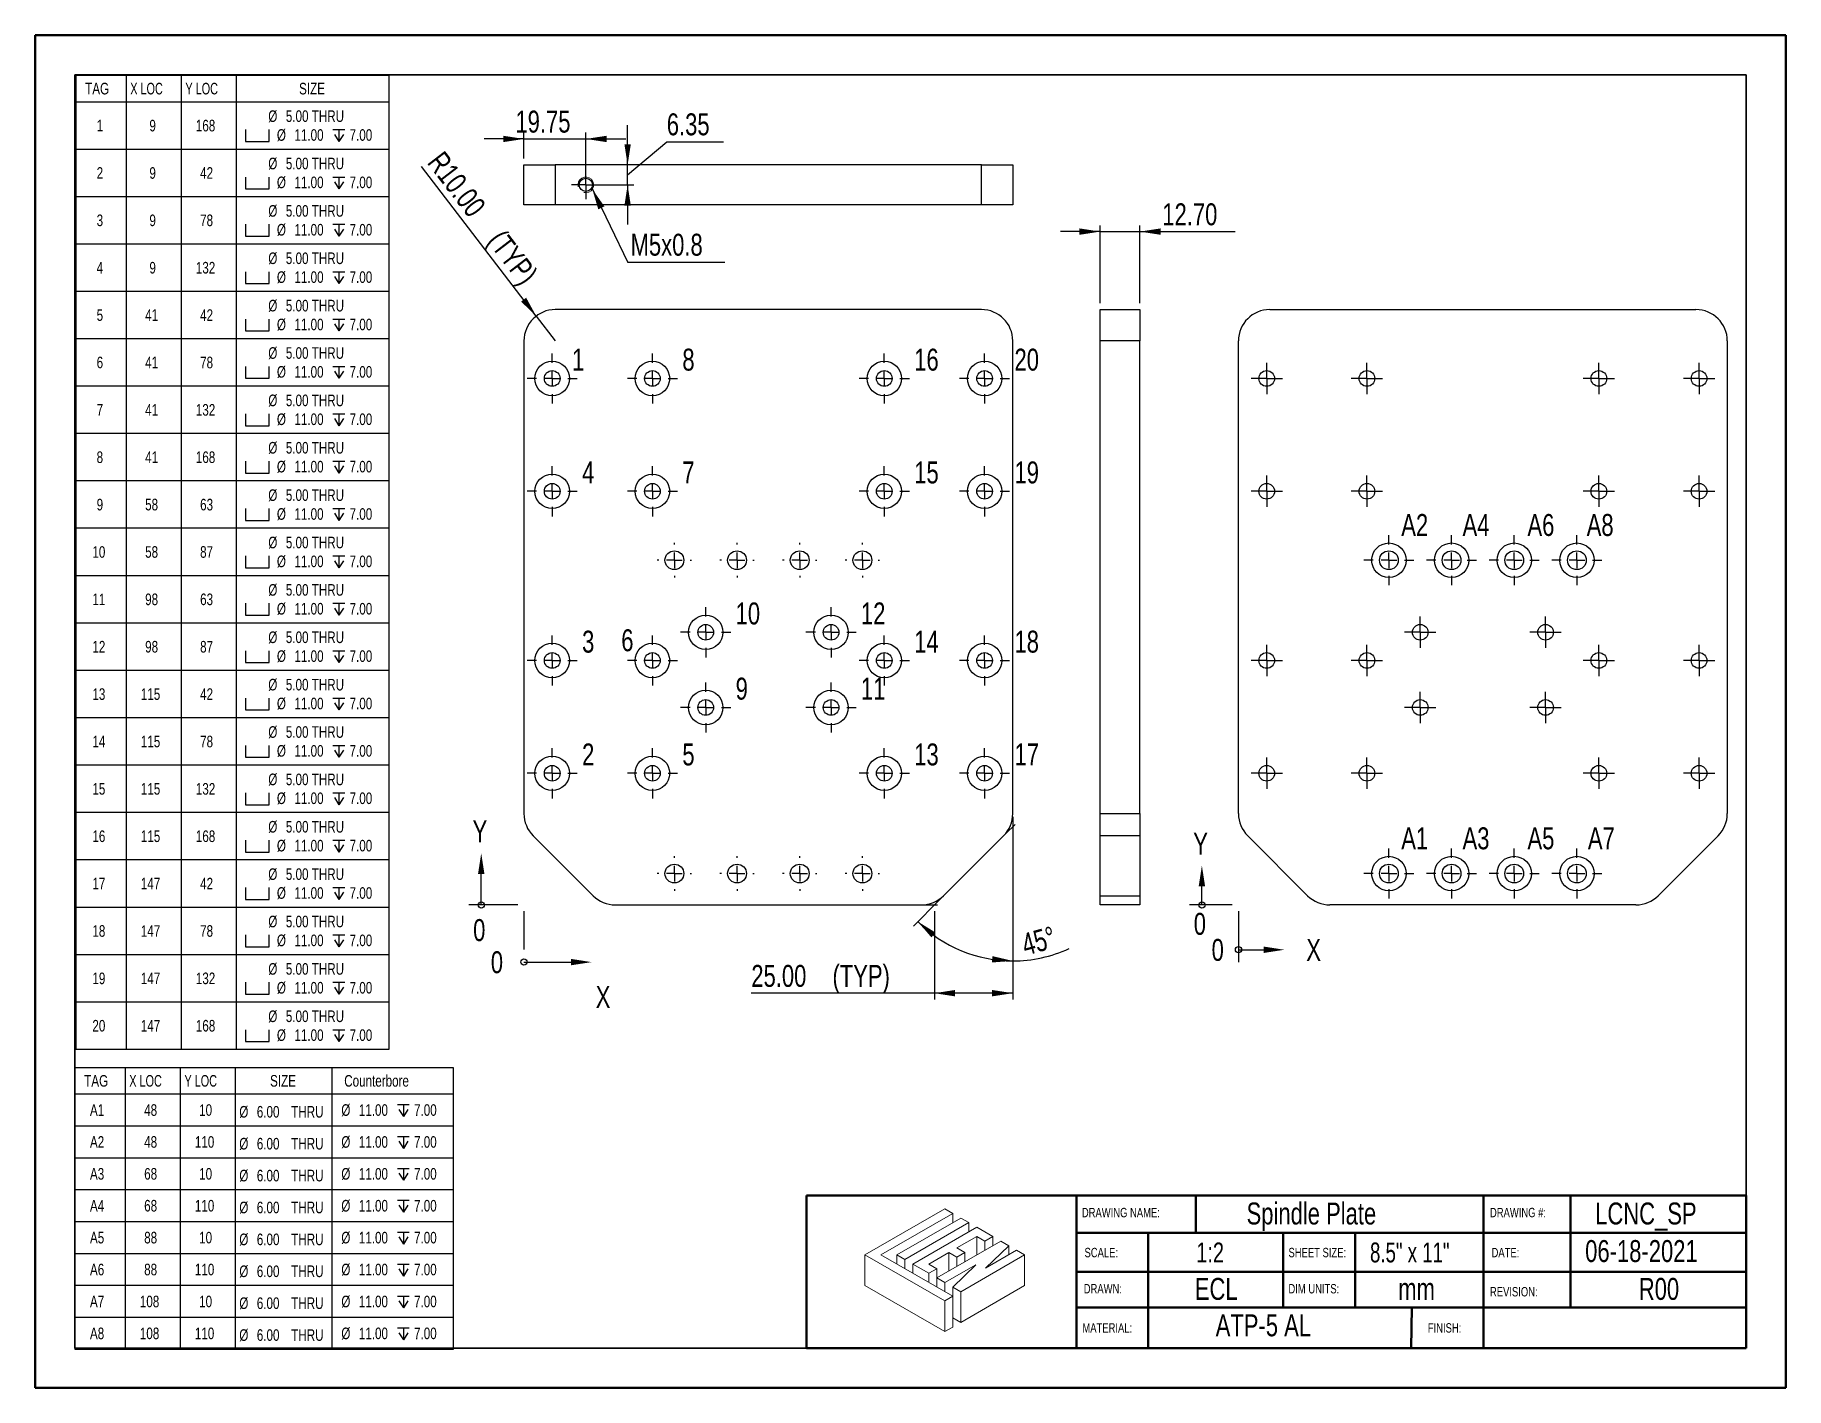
# Model space of a CAD drawing. Header units: millimetres. Extents: x 0 to 279, y 0 to 216.
import ezdxf

# ---------------------------------------------------------------- set-up
doc = ezdxf.new("R2010")
doc.units = ezdxf.units.MM
for name, color, linetype in [('DIM', 1, 'Continuous'), ('PAGE_BORDER', 7, 'Continuous'), ('TITLE_BLOCK_BORDER', 7, 'Continuous'), ('TITLE_BLOCK_TEXT', 8, 'Continuous')]:
    doc.layers.add(name, color=color, linetype=linetype)
doc.styles.add('SLDTEXTSTYLE0', font='TXT', dxfattribs={"width": 0.75})
doc.styles.add('SLDTEXTSTYLE1', font='TXT', dxfattribs={"width": 0.7})
doc.dimstyles.new('SLDDIMSTYLE0', dxfattribs={"dimtxt": 3.5, "dimasz": 3.302, "dimexe": 0, "dimexo": 0.0625, "dimgap": 0.875, "dimtad": 1, "dimlfac": 2, "dimrnd": 1e-09, "dimzin": 4, "dimdsep": 46, "dimtxsty": 'SLDTEXTSTYLE0', "dimsah": 1, "dimcen": 0.09, "dimadec": 0, "dimazin": 1, "dimtfac": 1, "dimtofl": 0, "dimtmove": 0, "dimatfit": 3, "dimfxl": 1, "dimfrac": 2, "dimtolj": 1, "dimtzin": 12, "dimarcsym": 0})
doc.dimstyles.new('SLDDIMSTYLE1', dxfattribs={"dimtxt": 3.5, "dimasz": 3.302, "dimexe": 0, "dimexo": 0.0625, "dimgap": 0.875, "dimtad": 1, "dimdec": 4, "dimlfac": 2, "dimzin": 12, "dimdsep": 46, "dimtxsty": 'SLDTEXTSTYLE0', "dimsah": 1, "dimcen": 0.09, "dimazin": 3, "dimtfac": 1, "dimtofl": 0, "dimtmove": 0, "dimatfit": 3, "dimfxl": 1, "dimfrac": 2, "dimtolj": 1, "dimtzin": 12, "dimarcsym": 0})
doc.dimstyles.new('SLDDIMSTYLE2', dxfattribs={"dimtxt": 3.5, "dimasz": 3.302, "dimexe": 0, "dimexo": 0.0625, "dimgap": 0.875, "dimtad": 1, "dimlfac": 2, "dimrnd": 1e-09, "dimzin": 4, "dimdsep": 46, "dimtxsty": 'SLDTEXTSTYLE0', "dimsah": 1, "dimcen": 0, "dimadec": 0, "dimazin": 1, "dimtfac": 1, "dimtofl": 0, "dimtmove": 0, "dimatfit": 3, "dimfxl": 1, "dimfrac": 2, "dimtolj": 1, "dimtzin": 12, "dimarcsym": 0})
doc.dimstyles.new('SLDDIMSTYLE3', dxfattribs={"dimtxt": 3.5, "dimasz": 3.302, "dimexe": 0, "dimexo": 0.0625, "dimgap": 0.875, "dimtad": 1, "dimlfac": 2, "dimrnd": 1e-09, "dimzin": 4, "dimdsep": 46, "dimtxsty": 'SLDTEXTSTYLE0', "dimsah": 1, "dimcen": 0.09, "dimadec": 0, "dimazin": 1, "dimtfac": 1, "dimtmove": 0, "dimatfit": 0, "dimfxl": 1, "dimfrac": 2, "dimtolj": 1, "dimtzin": 12, "dimarcsym": 0})
doc.dimstyles.new('SLDDIMSTYLE4', dxfattribs={"dimtxt": 3.5, "dimasz": 3.302, "dimexe": 0, "dimexo": 0.0625, "dimgap": 0.875, "dimtad": 1, "dimlfac": 2, "dimrnd": 1e-09, "dimzin": 12, "dimdsep": 46, "dimtxsty": 'SLDTEXTSTYLE0', "dimsah": 1, "dimcen": 0.09, "dimadec": 0, "dimazin": 3, "dimtfac": 1, "dimtmove": 0, "dimatfit": 0, "dimfxl": 1, "dimfrac": 2, "dimtolj": 1, "dimtzin": 12, "dimarcsym": 0})
doc.dimstyles.new('SLDDIMSTYLE5', dxfattribs={"dimtxt": 0.18, "dimasz": 3.302, "dimexe": 0, "dimexo": 0.0625, "dimgap": 0, "dimtad": 0, "dimtih": 1, "dimtoh": 1, "dimdec": 0, "dimrnd": 1e-09, "dimzin": 0, "dimdsep": 46, "dimtxsty": 'Standard', "dimsah": 1, "dimcen": 0.09, "dimadec": 0, "dimazin": 0, "dimtfac": 3.302, "dimtdec": 0, "dimtofl": 0, "dimtmove": 0, "dimatfit": 3, "dimfxl": 1, "dimfrac": 2, "dimtolj": 1, "dimtzin": 0, "dimarcsym": 0})

msp = doc.modelspace()

# ---------------------------------------------------------------- texts
at = {"layer": 'DIM', "char_height": 3.5, "attachment_point": 1, "style": 'SLDTEXTSTYLE0'}
for s, insert in [('1', (85.6935, 165.853251)), ('8', (103.295296, 165.847683)), ('16', (140.295296, 165.847683)), ('20', (156.295296, 165.847683)), ('4', (87.295296, 147.847683)), ('7', (103.295296, 147.847683)), ('15', (140.295296, 147.847683)), ('19', (156.295296, 147.847683)), ('A2', (218.013188, 139.463799)), ('A4', (227.792037, 139.463799)), ('A6', (238.149882, 139.463799)), ('A8', (247.603106, 139.463799)), ('10', (111.795296, 125.347683)), ('12', (131.795296, 125.347683)), ('3', (87.295296, 120.847683)), ('6', (93.548353, 121.066497)), ('14', (140.295296, 120.847683)), ('18', (156.295296, 120.847683)), ('9', (111.795296, 113.347683)), ('11', (131.795296, 113.347683)), ('2', (87.295296, 102.847683)), ('5', (103.295296, 102.847683)), ('13', (140.295296, 102.847683)), ('17', (156.295296, 102.847683)), ('A1', (218.013188, 89.463799)), ('A3', (227.792037, 89.463799)), ('A5', (238.149882, 89.463799)), ('A7', (247.792037, 89.463799))]:
    msp.add_mtext(s, dxfattribs=dict(at, insert=insert))
at = {"layer": 'TITLE_BLOCK_TEXT'}
for s, insert, char_height, attachment_point, style in [('DRAWING NAME:', (167.041922, 28.740928), 1.5, 1, 'SLDTEXTSTYLE0'), ('Spindle Plate', (193.327234, 29.59341), 3.5, 1, 'SLDTEXTSTYLE0'), ('DRAWING #:', (232.164124, 28.745746), 1.5, 1, 'SLDTEXTSTYLE0'), ('LCNC_SP', (248.95109, 29.59341), 3.5, 1, 'SLDTEXTSTYLE0'), ('SCALE:', (167.46671, 22.360536), 1.5, 1, 'SLDTEXTSTYLE0'), ('1:2', (185.299534, 23.212528), 3.175, 1, 'SLDTEXTSTYLE0'), ('SHEET SIZE:', (200.012559, 22.360536), 1.5, 1, 'SLDTEXTSTYLE0'), ('8.5" x 11"', (213.023506, 23.212528), 3.175, 1, 'SLDTEXTSTYLE1'), ('DATE:', (232.417485, 22.360536), 1.5, 1, 'SLDTEXTSTYLE0'), ('06-18-2021', (247.359074, 23.599896), 3.5, 1, 'SLDTEXTSTYLE0'), ('ECL', (188.480128, 17.561201), 3.5, 2, 'SLDTEXTSTYLE0'), ('mm', (220.449565, 17.561201), 3.5, 2, 'SLDTEXTSTYLE0'), ('R00', (259.133902, 17.561201), 3.5, 2, 'SLDTEXTSTYLE0'), ('DRAWN:', (167.343851, 16.591081), 1.5, 1, 'SLDTEXTSTYLE0'), ('DIM UNITS:', (200.008262, 16.591081), 1.5, 1, 'SLDTEXTSTYLE0'), ('REVISION:', (232.164124, 16.111068), 1.5, 1, 'SLDTEXTSTYLE0'), ('ATP-5 AL', (188.400876, 11.748625), 3.5, 1, 'SLDTEXTSTYLE0'), ('MATERIAL:', (167.130748, 10.341613), 1.5, 1, 'SLDTEXTSTYLE0'), ('FINISH:', (222.244723, 10.341613), 1.5, 1, 'SLDTEXTSTYLE0')]:
    msp.add_mtext(s, dxfattribs=dict(at, insert=insert, char_height=char_height, attachment_point=attachment_point, style=style))

# ---------------------------------------------------------------- blocks, each defined once
blk = doc.blocks.new('Lien3D Logo')
at = {"color": 7, "linetype": 'Continuous', "lineweight": 18}
for p, q in [((10.61, 16.33), (0, 10.21)), ((11.67, 15.71), (10.61, 16.33)), ((2.13, 10.21), (11.67, 15.71)), ((12.73, 15.1), (4.26, 10.21)), ((5.32, 9.59), (13.8, 14.49)), ((11.67, 15.71), (11.67, 14.49)), ((13.8, 14.49), (12.73, 15.1)), ((13.8, 14.49), (13.8, 13.26)), ((14.86, 13.87), (6.38, 8.98)), ((18.05, 12.03), (9.57, 7.13)), ((12.22, 11.12), (14.86, 12.64)), ((16.99, 12.64), (14.86, 13.87)), ((14.86, 12.64), (15.93, 12.03)), ((14.86, 12.64), (14.86, 10.19)), ((15.93, 12.03), (16.99, 12.64)), ((15.93, 12.03), (15.93, 10.8)), ((16.99, 12.64), (16.99, 11.42)), ((19.12, 11.42), (18.05, 12.03)), ((0, 10.21), (0, 6.12)), ((0, 10.21), (10.61, 4.08)), ((11.67, 4.7), (2.13, 10.21)), ((4.26, 10.21), (4.26, 8.98)), ((4.26, 10.21), (5.32, 9.59)), ((5.32, 9.59), (5.32, 8.36)), ((8.51, 8.98), (11.15, 10.5)), ((11.15, 10.5), (12.22, 9.89)), ((11.15, 10.5), (11.15, 8.05)), ((13.28, 10.5), (12.22, 11.12)), ((12.22, 9.89), (13.28, 10.5)), ((12.22, 9.89), (12.22, 8.66)), ((12.73, 5.31), (21.21, 10.21)), ((13.28, 10.5), (13.28, 9.28)), ((16.04, 8.45), (19.12, 11.42)), ((20.15, 10.82), (16.04, 8.45)), ((19.12, 11.42), (19.12, 10.22)), ((21.21, 10.21), (20.15, 10.82)), ((21.21, 10.21), (21.21, 6.12)), ((6.38, 8.98), (8.51, 7.75)), ((6.38, 8.98), (6.38, 7.75)), ((9.57, 8.36), (8.51, 8.98)), ((8.51, 7.75), (9.57, 8.36)), ((8.51, 7.75), (8.51, 6.52)), ((9.57, 8.36), (9.57, 7.13)), ((9.57, 7.13), (10.64, 6.52)), ((9.57, 7.13), (9.57, 5.91)), ((10.64, 6.52), (14.75, 8.89)), ((14.75, 8.89), (11.67, 5.93)), ((0, 6.12), (10.61, 0)), ((10.61, 4.08), (11.67, 4.7)), ((10.64, 6.52), (10.64, 5.29)), ((11.67, 5.93), (12.73, 5.31)), ((11.67, 5.93), (11.67, 4.7)), ((11.67, 4.7), (11.67, 0.61)), ((12.73, 1.23), (21.21, 6.12)), ((12.73, 5.31), (12.73, 1.23)), ((10.61, 4.08), (10.61, 0)), ((10.61, 0), (11.67, 0.61)), ((11.67, 1.84), (12.73, 1.23))]:
    blk.add_line(p, q, dxfattribs=at)
blk = doc.blocks.new('SW_SYMBOL_HOLE_SPOT')
at = {"layer": 'TITLE_BLOCK_BORDER', "color": 0}
for p, q in [((0, 875), (0, 75)), ((0, 75), (1600, 75)), ((1600, 75), (1600, 875))]:
    blk.add_line(p, q, dxfattribs=at)
blk = doc.blocks.new('SW_SYMBOL_HOLE_DEPTH')
at = {"layer": 'TITLE_BLOCK_BORDER', "color": 0}
for p, q in [((0, 875), (800, 875)), ((100, 555), (400, 75)), ((400, 875), (400, 75)), ((700, 555), (400, 75))]:
    blk.add_line(p, q, dxfattribs=at)
blk = doc.blocks.new('SW_TABLEANNOTATION_0')
at = {"layer": 'TITLE_BLOCK_BORDER', "color": 0}
for p, q in [((0, 0), (0, -155.35)), ((49.98, 0), (0, 0)), ((8.03, 0), (8.03, -4.16)), ((16.83, 0), (16.83, -4.16)), ((25.59, 0), (25.59, -4.16)), ((49.98, -155.35), (49.98, 0)), ((0, -4.16), (49.98, -4.16)), ((8.03, -4.16), (8.03, -155.35)), ((16.83, -4.16), (16.83, -155.35)), ((25.59, -4.16), (25.59, -155.35)), ((0, -11.72), (49.98, -11.72)), ((0, -19.27), (49.98, -19.27)), ((0, -26.83), (49.98, -26.83)), ((0, -34.39), (49.98, -34.39)), ((0, -41.95), (49.98, -41.95)), ((0, -49.51), (49.98, -49.51)), ((0, -57.07), (49.98, -57.07)), ((0, -64.63), (49.98, -64.63)), ((0, -72.19), (49.98, -72.19)), ((0, -79.75), (49.98, -79.75)), ((0, -87.31), (49.98, -87.31)), ((0, -94.87), (49.98, -94.87)), ((0, -102.43), (49.98, -102.43)), ((0, -109.99), (49.98, -109.99)), ((0, -117.55), (49.98, -117.55)), ((0, -125.11), (49.98, -125.11)), ((0, -132.67), (49.98, -132.67)), ((0, -140.23), (49.98, -140.23)), ((0, -147.79), (49.98, -147.79)), ((0, -155.35), (49.98, -155.35))]:
    blk.add_line(p, q, dxfattribs=at)
at = {"layer": 'TITLE_BLOCK_BORDER', "color": 0, "xscale": 0.0023657471, "yscale": 0.0023657471, "zscale": 0.0023657471}
for name, p in [('SW_SYMBOL_HOLE_SPOT', (27.09, -10.69)), ('SW_SYMBOL_HOLE_DEPTH', (41.04, -10.69)), ('SW_SYMBOL_HOLE_SPOT', (27.09, -18.25)), ('SW_SYMBOL_HOLE_DEPTH', (41.04, -18.25)), ('SW_SYMBOL_HOLE_SPOT', (27.09, -25.8)), ('SW_SYMBOL_HOLE_DEPTH', (41.04, -25.8)), ('SW_SYMBOL_HOLE_SPOT', (27.09, -33.36)), ('SW_SYMBOL_HOLE_DEPTH', (41.04, -33.36)), ('SW_SYMBOL_HOLE_SPOT', (27.09, -40.92)), ('SW_SYMBOL_HOLE_DEPTH', (41.04, -40.92)), ('SW_SYMBOL_HOLE_SPOT', (27.09, -48.48)), ('SW_SYMBOL_HOLE_DEPTH', (41.04, -48.48)), ('SW_SYMBOL_HOLE_SPOT', (27.09, -56.04)), ('SW_SYMBOL_HOLE_DEPTH', (41.04, -56.04)), ('SW_SYMBOL_HOLE_SPOT', (27.09, -63.6)), ('SW_SYMBOL_HOLE_DEPTH', (41.04, -63.6)), ('SW_SYMBOL_HOLE_SPOT', (27.09, -71.16)), ('SW_SYMBOL_HOLE_DEPTH', (41.04, -71.16)), ('SW_SYMBOL_HOLE_SPOT', (27.09, -78.72)), ('SW_SYMBOL_HOLE_DEPTH', (41.04, -78.72)), ('SW_SYMBOL_HOLE_SPOT', (27.09, -86.28)), ('SW_SYMBOL_HOLE_DEPTH', (41.04, -86.28)), ('SW_SYMBOL_HOLE_SPOT', (27.09, -93.84)), ('SW_SYMBOL_HOLE_DEPTH', (41.04, -93.84)), ('SW_SYMBOL_HOLE_SPOT', (27.09, -101.4)), ('SW_SYMBOL_HOLE_DEPTH', (41.04, -101.4)), ('SW_SYMBOL_HOLE_SPOT', (27.09, -108.96)), ('SW_SYMBOL_HOLE_DEPTH', (41.04, -108.96)), ('SW_SYMBOL_HOLE_SPOT', (27.09, -116.52)), ('SW_SYMBOL_HOLE_DEPTH', (41.04, -116.52)), ('SW_SYMBOL_HOLE_SPOT', (27.09, -124.08)), ('SW_SYMBOL_HOLE_DEPTH', (41.04, -124.08)), ('SW_SYMBOL_HOLE_SPOT', (27.09, -131.64)), ('SW_SYMBOL_HOLE_DEPTH', (41.04, -131.64)), ('SW_SYMBOL_HOLE_SPOT', (27.09, -139.2)), ('SW_SYMBOL_HOLE_DEPTH', (41.04, -139.2)), ('SW_SYMBOL_HOLE_SPOT', (27.09, -146.76)), ('SW_SYMBOL_HOLE_DEPTH', (41.04, -146.76)), ('SW_SYMBOL_HOLE_SPOT', (27.09, -154.32)), ('SW_SYMBOL_HOLE_DEPTH', (41.04, -154.32))]:
    blk.add_blockref(name, p, dxfattribs=at)
at = {"layer": 'TITLE_BLOCK_BORDER', "color": 0, "attachment_point": 1}
for s, insert, char_height, style in [('TAG', (1.5, -1.15), 1.852, 'SLDTEXTSTYLE0'), ('X LOC', (8.69, -1.15), 1.852, 'SLDTEXTSTYLE1'), ('Y LOC', (17.49, -1.15), 1.852, 'SLDTEXTSTYLE1'), ('SIZE', (35.63, -1.15), 1.852, 'SLDTEXTSTYLE0'), ('%%c', (30.72, -5.54), 1.852, 'SLDTEXTSTYLE0'), ('5.00 THRU', (33.52, -5.54), 1.852, 'SLDTEXTSTYLE0'), ('1', (3.33, -7.05), 1.85, 'SLDTEXTSTYLE0'), ('9', (11.75, -7.05), 1.85, 'SLDTEXTSTYLE0'), ('168', (19.16, -7.05), 1.852, 'SLDTEXTSTYLE0'), ('%%c', (32.09, -8.55), 1.852, 'SLDTEXTSTYLE0'), ('11.00', (34.89, -8.55), 1.852, 'SLDTEXTSTYLE0'), ('7.00', (43.69, -8.55), 1.852, 'SLDTEXTSTYLE0'), ('%%c', (30.72, -13.1), 1.852, 'SLDTEXTSTYLE0'), ('5.00 THRU', (33.52, -13.1), 1.852, 'SLDTEXTSTYLE0'), ('2', (3.33, -14.61), 1.85, 'SLDTEXTSTYLE0'), ('9', (11.75, -14.61), 1.85, 'SLDTEXTSTYLE0'), ('42', (19.84, -14.61), 1.852, 'SLDTEXTSTYLE0'), ('%%c', (32.09, -16.11), 1.852, 'SLDTEXTSTYLE0'), ('11.00', (34.89, -16.11), 1.852, 'SLDTEXTSTYLE0'), ('7.00', (43.69, -16.11), 1.852, 'SLDTEXTSTYLE0'), ('3', (3.33, -22.17), 1.85, 'SLDTEXTSTYLE0'), ('9', (11.75, -22.17), 1.85, 'SLDTEXTSTYLE0'), ('78', (19.84, -22.17), 1.852, 'SLDTEXTSTYLE0'), ('%%c', (30.72, -20.66), 1.852, 'SLDTEXTSTYLE0'), ('5.00 THRU', (33.52, -20.66), 1.852, 'SLDTEXTSTYLE0'), ('%%c', (32.09, -23.67), 1.852, 'SLDTEXTSTYLE0'), ('11.00', (34.89, -23.67), 1.852, 'SLDTEXTSTYLE0'), ('7.00', (43.69, -23.67), 1.852, 'SLDTEXTSTYLE0'), ('4', (3.33, -29.73), 1.85, 'SLDTEXTSTYLE0'), ('9', (11.75, -29.73), 1.85, 'SLDTEXTSTYLE0'), ('132', (19.16, -29.73), 1.852, 'SLDTEXTSTYLE0'), ('%%c', (30.72, -28.22), 1.852, 'SLDTEXTSTYLE0'), ('5.00 THRU', (33.52, -28.22), 1.852, 'SLDTEXTSTYLE0'), ('%%c', (32.09, -31.23), 1.852, 'SLDTEXTSTYLE0'), ('11.00', (34.89, -31.23), 1.852, 'SLDTEXTSTYLE0'), ('7.00', (43.69, -31.23), 1.852, 'SLDTEXTSTYLE0'), ('%%c', (30.72, -35.78), 1.852, 'SLDTEXTSTYLE0'), ('5.00 THRU', (33.52, -35.78), 1.852, 'SLDTEXTSTYLE0'), ('5', (3.33, -37.29), 1.85, 'SLDTEXTSTYLE0'), ('41', (11.07, -37.29), 1.852, 'SLDTEXTSTYLE0'), ('42', (19.84, -37.29), 1.852, 'SLDTEXTSTYLE0'), ('%%c', (32.09, -38.79), 1.852, 'SLDTEXTSTYLE0'), ('11.00', (34.89, -38.79), 1.852, 'SLDTEXTSTYLE0'), ('7.00', (43.69, -38.79), 1.852, 'SLDTEXTSTYLE0'), ('%%c', (30.72, -43.34), 1.852, 'SLDTEXTSTYLE0'), ('5.00 THRU', (33.52, -43.34), 1.852, 'SLDTEXTSTYLE0'), ('6', (3.33, -44.85), 1.85, 'SLDTEXTSTYLE0'), ('41', (11.07, -44.85), 1.852, 'SLDTEXTSTYLE0'), ('78', (19.84, -44.85), 1.852, 'SLDTEXTSTYLE0'), ('%%c', (32.09, -46.35), 1.852, 'SLDTEXTSTYLE0'), ('11.00', (34.89, -46.35), 1.852, 'SLDTEXTSTYLE0'), ('7.00', (43.69, -46.35), 1.852, 'SLDTEXTSTYLE0'), ('7', (3.33, -52.41), 1.85, 'SLDTEXTSTYLE0'), ('41', (11.07, -52.41), 1.852, 'SLDTEXTSTYLE0'), ('132', (19.16, -52.41), 1.852, 'SLDTEXTSTYLE0'), ('%%c', (30.72, -50.9), 1.852, 'SLDTEXTSTYLE0'), ('5.00 THRU', (33.52, -50.9), 1.852, 'SLDTEXTSTYLE0'), ('%%c', (32.09, -53.91), 1.852, 'SLDTEXTSTYLE0'), ('11.00', (34.89, -53.91), 1.852, 'SLDTEXTSTYLE0'), ('7.00', (43.69, -53.91), 1.852, 'SLDTEXTSTYLE0'), ('%%c', (30.72, -58.46), 1.852, 'SLDTEXTSTYLE0'), ('5.00 THRU', (33.52, -58.46), 1.852, 'SLDTEXTSTYLE0'), ('8', (3.33, -59.97), 1.85, 'SLDTEXTSTYLE0'), ('41', (11.07, -59.97), 1.852, 'SLDTEXTSTYLE0'), ('168', (19.16, -59.97), 1.852, 'SLDTEXTSTYLE0'), ('%%c', (32.09, -61.47), 1.852, 'SLDTEXTSTYLE0'), ('11.00', (34.89, -61.47), 1.852, 'SLDTEXTSTYLE0'), ('7.00', (43.69, -61.47), 1.852, 'SLDTEXTSTYLE0'), ('%%c', (30.72, -66.02), 1.852, 'SLDTEXTSTYLE0'), ('5.00 THRU', (33.52, -66.02), 1.852, 'SLDTEXTSTYLE0'), ('9', (3.33, -67.53), 1.85, 'SLDTEXTSTYLE0'), ('58', (11.07, -67.53), 1.852, 'SLDTEXTSTYLE0'), ('63', (19.84, -67.53), 1.852, 'SLDTEXTSTYLE0'), ('%%c', (32.09, -69.03), 1.852, 'SLDTEXTSTYLE0'), ('11.00', (34.89, -69.03), 1.852, 'SLDTEXTSTYLE0'), ('7.00', (43.69, -69.03), 1.852, 'SLDTEXTSTYLE0'), ('10', (2.65, -75.09), 1.852, 'SLDTEXTSTYLE0'), ('58', (11.07, -75.09), 1.852, 'SLDTEXTSTYLE0'), ('87', (19.84, -75.09), 1.852, 'SLDTEXTSTYLE0'), ('%%c', (30.72, -73.58), 1.852, 'SLDTEXTSTYLE0'), ('5.00 THRU', (33.52, -73.58), 1.852, 'SLDTEXTSTYLE0'), ('%%c', (32.09, -76.59), 1.852, 'SLDTEXTSTYLE0'), ('11.00', (34.89, -76.59), 1.852, 'SLDTEXTSTYLE0'), ('7.00', (43.69, -76.59), 1.852, 'SLDTEXTSTYLE0'), ('11', (2.65, -82.65), 1.852, 'SLDTEXTSTYLE0'), ('98', (11.07, -82.65), 1.852, 'SLDTEXTSTYLE0'), ('63', (19.84, -82.65), 1.852, 'SLDTEXTSTYLE0'), ('%%c', (30.72, -81.14), 1.852, 'SLDTEXTSTYLE0'), ('5.00 THRU', (33.52, -81.14), 1.852, 'SLDTEXTSTYLE0'), ('%%c', (32.09, -84.15), 1.852, 'SLDTEXTSTYLE0'), ('11.00', (34.89, -84.15), 1.852, 'SLDTEXTSTYLE0'), ('7.00', (43.69, -84.15), 1.852, 'SLDTEXTSTYLE0'), ('%%c', (30.72, -88.7), 1.852, 'SLDTEXTSTYLE0'), ('5.00 THRU', (33.52, -88.7), 1.852, 'SLDTEXTSTYLE0'), ('12', (2.65, -90.21), 1.852, 'SLDTEXTSTYLE0'), ('98', (11.07, -90.21), 1.852, 'SLDTEXTSTYLE0'), ('87', (19.84, -90.21), 1.852, 'SLDTEXTSTYLE0'), ('%%c', (32.09, -91.71), 1.852, 'SLDTEXTSTYLE0'), ('11.00', (34.89, -91.71), 1.852, 'SLDTEXTSTYLE0'), ('7.00', (43.69, -91.71), 1.852, 'SLDTEXTSTYLE0'), ('13', (2.65, -97.77), 1.852, 'SLDTEXTSTYLE0'), ('115', (10.38, -97.77), 1.852, 'SLDTEXTSTYLE0'), ('42', (19.84, -97.77), 1.852, 'SLDTEXTSTYLE0'), ('%%c', (30.72, -96.26), 1.852, 'SLDTEXTSTYLE0'), ('5.00 THRU', (33.52, -96.26), 1.852, 'SLDTEXTSTYLE0'), ('%%c', (32.09, -99.27), 1.852, 'SLDTEXTSTYLE0'), ('11.00', (34.89, -99.27), 1.852, 'SLDTEXTSTYLE0'), ('7.00', (43.69, -99.27), 1.852, 'SLDTEXTSTYLE0'), ('14', (2.65, -105.33), 1.852, 'SLDTEXTSTYLE0'), ('115', (10.38, -105.33), 1.852, 'SLDTEXTSTYLE0'), ('78', (19.84, -105.33), 1.852, 'SLDTEXTSTYLE0'), ('%%c', (30.72, -103.82), 1.852, 'SLDTEXTSTYLE0'), ('5.00 THRU', (33.52, -103.82), 1.852, 'SLDTEXTSTYLE0'), ('%%c', (32.09, -106.83), 1.852, 'SLDTEXTSTYLE0'), ('11.00', (34.89, -106.83), 1.852, 'SLDTEXTSTYLE0'), ('7.00', (43.69, -106.83), 1.852, 'SLDTEXTSTYLE0'), ('%%c', (30.72, -111.38), 1.852, 'SLDTEXTSTYLE0'), ('5.00 THRU', (33.52, -111.38), 1.852, 'SLDTEXTSTYLE0'), ('15', (2.65, -112.89), 1.852, 'SLDTEXTSTYLE0'), ('115', (10.38, -112.89), 1.852, 'SLDTEXTSTYLE0'), ('132', (19.16, -112.89), 1.852, 'SLDTEXTSTYLE0'), ('%%c', (32.09, -114.39), 1.852, 'SLDTEXTSTYLE0'), ('11.00', (34.89, -114.39), 1.852, 'SLDTEXTSTYLE0'), ('7.00', (43.69, -114.39), 1.852, 'SLDTEXTSTYLE0'), ('%%c', (30.72, -118.94), 1.852, 'SLDTEXTSTYLE0'), ('5.00 THRU', (33.52, -118.94), 1.852, 'SLDTEXTSTYLE0'), ('16', (2.65, -120.45), 1.852, 'SLDTEXTSTYLE0'), ('115', (10.38, -120.45), 1.852, 'SLDTEXTSTYLE0'), ('168', (19.16, -120.45), 1.852, 'SLDTEXTSTYLE0'), ('%%c', (32.09, -121.95), 1.852, 'SLDTEXTSTYLE0'), ('11.00', (34.89, -121.95), 1.852, 'SLDTEXTSTYLE0'), ('7.00', (43.69, -121.95), 1.852, 'SLDTEXTSTYLE0'), ('17', (2.65, -128.01), 1.852, 'SLDTEXTSTYLE0'), ('147', (10.38, -128.01), 1.852, 'SLDTEXTSTYLE0'), ('42', (19.84, -128.01), 1.852, 'SLDTEXTSTYLE0'), ('%%c', (30.72, -126.5), 1.852, 'SLDTEXTSTYLE0'), ('5.00 THRU', (33.52, -126.5), 1.852, 'SLDTEXTSTYLE0'), ('%%c', (32.09, -129.51), 1.852, 'SLDTEXTSTYLE0'), ('11.00', (34.89, -129.51), 1.852, 'SLDTEXTSTYLE0'), ('7.00', (43.69, -129.51), 1.852, 'SLDTEXTSTYLE0'), ('%%c', (30.72, -134.06), 1.852, 'SLDTEXTSTYLE0'), ('5.00 THRU', (33.52, -134.06), 1.852, 'SLDTEXTSTYLE0'), ('18', (2.65, -135.57), 1.852, 'SLDTEXTSTYLE0'), ('147', (10.38, -135.57), 1.852, 'SLDTEXTSTYLE0'), ('78', (19.84, -135.57), 1.852, 'SLDTEXTSTYLE0'), ('%%c', (32.09, -137.07), 1.852, 'SLDTEXTSTYLE0'), ('11.00', (34.89, -137.07), 1.852, 'SLDTEXTSTYLE0'), ('7.00', (43.69, -137.07), 1.852, 'SLDTEXTSTYLE0'), ('%%c', (30.72, -141.62), 1.852, 'SLDTEXTSTYLE0'), ('5.00 THRU', (33.52, -141.62), 1.852, 'SLDTEXTSTYLE0'), ('19', (2.65, -143.13), 1.852, 'SLDTEXTSTYLE0'), ('147', (10.38, -143.13), 1.852, 'SLDTEXTSTYLE0'), ('132', (19.16, -143.13), 1.852, 'SLDTEXTSTYLE0'), ('%%c', (32.09, -144.63), 1.852, 'SLDTEXTSTYLE0'), ('11.00', (34.89, -144.63), 1.852, 'SLDTEXTSTYLE0'), ('7.00', (43.69, -144.63), 1.852, 'SLDTEXTSTYLE0'), ('20', (2.65, -150.69), 1.852, 'SLDTEXTSTYLE0'), ('147', (10.38, -150.69), 1.852, 'SLDTEXTSTYLE0'), ('168', (19.16, -150.69), 1.852, 'SLDTEXTSTYLE0'), ('%%c', (30.72, -149.18), 1.852, 'SLDTEXTSTYLE0'), ('5.00 THRU', (33.52, -149.18), 1.852, 'SLDTEXTSTYLE0'), ('%%c', (32.09, -152.19), 1.852, 'SLDTEXTSTYLE0'), ('11.00', (34.89, -152.19), 1.852, 'SLDTEXTSTYLE0'), ('7.00', (43.69, -152.19), 1.852, 'SLDTEXTSTYLE0')]:
    blk.add_mtext(s, dxfattribs=dict(at, insert=insert, char_height=char_height, style=style))
blk = doc.blocks.new('SW_TABLEANNOTATION_1')
at = {"layer": 'TITLE_BLOCK_BORDER', "color": 0}
for p, q in [((0, 0), (0, -44.88)), ((60.42, 0), (0, 0)), ((8.03, 0), (8.03, -4.16)), ((16.83, 0), (16.83, -4.16)), ((25.59, 0), (25.59, -4.16)), ((41.03, 0), (41.03, -4.16)), ((60.42, -44.88), (60.42, 0)), ((0, -4.16), (60.42, -4.16)), ((8.03, -4.16), (8.03, -44.88)), ((16.83, -4.16), (16.83, -44.88)), ((25.59, -4.16), (25.59, -44.88)), ((41.03, -4.16), (41.03, -44.88)), ((0, -9.25), (60.42, -9.25)), ((0, -14.34), (60.42, -14.34)), ((0, -19.43), (60.42, -19.43)), ((0, -24.52), (60.42, -24.52)), ((0, -29.61), (60.42, -29.61)), ((0, -34.7), (60.42, -34.7)), ((0, -39.79), (60.42, -39.79)), ((0, -44.88), (60.42, -44.88))]:
    blk.add_line(p, q, dxfattribs=at)
at = {"layer": 'TITLE_BLOCK_BORDER', "color": 0, "xscale": 0.0023657471, "yscale": 0.0023657471, "zscale": 0.0023657471}
for p in [(51.48, -7.94), (51.48, -13.03), (51.48, -18.12), (51.48, -23.21), (51.48, -28.3), (51.48, -33.4), (51.48, -38.49), (51.48, -43.58)]:
    blk.add_blockref('SW_SYMBOL_HOLE_DEPTH', p, dxfattribs=at)
at = {"layer": 'TITLE_BLOCK_BORDER', "color": 0, "attachment_point": 1}
for s, insert, char_height, style in [('TAG', (1.5, -1.15), 1.852, 'SLDTEXTSTYLE0'), ('X LOC', (8.69, -1.15), 1.852, 'SLDTEXTSTYLE1'), ('Y LOC', (17.49, -1.15), 1.852, 'SLDTEXTSTYLE1'), ('SIZE', (31.16, -1.15), 1.852, 'SLDTEXTSTYLE0'), ('Counterbore', (42.99, -1.15), 1.8521, 'SLDTEXTSTYLE0'), ('A1', (2.42, -5.81), 1.852, 'SLDTEXTSTYLE0'), ('48', (11.07, -5.81), 1.852, 'SLDTEXTSTYLE0'), ('10', (19.84, -5.81), 1.852, 'SLDTEXTSTYLE0'), ('%%c', (26.25, -6.09), 1.852, 'SLDTEXTSTYLE0'), ('6.00', (29.04, -6.09), 1.852, 'SLDTEXTSTYLE0'), ('THRU', (34.53, -6.09), 1.852, 'SLDTEXTSTYLE0'), ('%%c', (42.53, -5.81), 1.852, 'SLDTEXTSTYLE0'), ('11.00', (45.32, -5.81), 1.852, 'SLDTEXTSTYLE0'), ('7.00', (54.13, -5.81), 1.852, 'SLDTEXTSTYLE0'), ('A2', (2.42, -10.9), 1.852, 'SLDTEXTSTYLE0'), ('48', (11.07, -10.9), 1.852, 'SLDTEXTSTYLE0'), ('110', (19.16, -10.9), 1.852, 'SLDTEXTSTYLE0'), ('%%c', (26.25, -11.18), 1.852, 'SLDTEXTSTYLE0'), ('6.00', (29.04, -11.18), 1.852, 'SLDTEXTSTYLE0'), ('THRU', (34.53, -11.18), 1.852, 'SLDTEXTSTYLE0'), ('%%c', (42.53, -10.9), 1.852, 'SLDTEXTSTYLE0'), ('11.00', (45.32, -10.9), 1.852, 'SLDTEXTSTYLE0'), ('7.00', (54.13, -10.9), 1.852, 'SLDTEXTSTYLE0'), ('A3', (2.42, -15.99), 1.852, 'SLDTEXTSTYLE0'), ('68', (11.07, -15.99), 1.852, 'SLDTEXTSTYLE0'), ('10', (19.84, -15.99), 1.852, 'SLDTEXTSTYLE0'), ('%%c', (26.25, -16.27), 1.852, 'SLDTEXTSTYLE0'), ('6.00', (29.04, -16.27), 1.852, 'SLDTEXTSTYLE0'), ('THRU', (34.53, -16.27), 1.852, 'SLDTEXTSTYLE0'), ('%%c', (42.53, -15.99), 1.852, 'SLDTEXTSTYLE0'), ('11.00', (45.32, -15.99), 1.852, 'SLDTEXTSTYLE0'), ('7.00', (54.13, -15.99), 1.852, 'SLDTEXTSTYLE0'), ('A4', (2.42, -21.08), 1.852, 'SLDTEXTSTYLE0'), ('68', (11.07, -21.08), 1.852, 'SLDTEXTSTYLE0'), ('110', (19.16, -21.08), 1.852, 'SLDTEXTSTYLE0'), ('%%c', (26.25, -21.36), 1.852, 'SLDTEXTSTYLE0'), ('6.00', (29.04, -21.36), 1.852, 'SLDTEXTSTYLE0'), ('THRU', (34.53, -21.36), 1.852, 'SLDTEXTSTYLE0'), ('%%c', (42.53, -21.08), 1.852, 'SLDTEXTSTYLE0'), ('11.00', (45.32, -21.08), 1.852, 'SLDTEXTSTYLE0'), ('7.00', (54.13, -21.08), 1.852, 'SLDTEXTSTYLE0'), ('A5', (2.42, -26.17), 1.852, 'SLDTEXTSTYLE0'), ('88', (11.07, -26.17), 1.852, 'SLDTEXTSTYLE0'), ('10', (19.84, -26.17), 1.852, 'SLDTEXTSTYLE0'), ('%%c', (26.25, -26.45), 1.852, 'SLDTEXTSTYLE0'), ('6.00', (29.04, -26.45), 1.852, 'SLDTEXTSTYLE0'), ('THRU', (34.53, -26.45), 1.852, 'SLDTEXTSTYLE0'), ('%%c', (42.53, -26.17), 1.852, 'SLDTEXTSTYLE0'), ('11.00', (45.32, -26.17), 1.852, 'SLDTEXTSTYLE0'), ('7.00', (54.13, -26.17), 1.852, 'SLDTEXTSTYLE0'), ('A6', (2.42, -31.26), 1.852, 'SLDTEXTSTYLE0'), ('88', (11.07, -31.26), 1.852, 'SLDTEXTSTYLE0'), ('110', (19.16, -31.26), 1.852, 'SLDTEXTSTYLE0'), ('%%c', (26.25, -31.54), 1.852, 'SLDTEXTSTYLE0'), ('6.00', (29.04, -31.54), 1.852, 'SLDTEXTSTYLE0'), ('THRU', (34.53, -31.54), 1.852, 'SLDTEXTSTYLE0'), ('%%c', (42.53, -31.26), 1.852, 'SLDTEXTSTYLE0'), ('11.00', (45.32, -31.26), 1.852, 'SLDTEXTSTYLE0'), ('7.00', (54.13, -31.26), 1.852, 'SLDTEXTSTYLE0'), ('%%c', (42.53, -36.36), 1.852, 'SLDTEXTSTYLE0'), ('A7', (2.42, -36.36), 1.852, 'SLDTEXTSTYLE0'), ('108', (10.38, -36.36), 1.852, 'SLDTEXTSTYLE0'), ('10', (19.84, -36.36), 1.852, 'SLDTEXTSTYLE0'), ('%%c', (26.25, -36.63), 1.852, 'SLDTEXTSTYLE0'), ('6.00', (29.04, -36.63), 1.852, 'SLDTEXTSTYLE0'), ('THRU', (34.53, -36.63), 1.852, 'SLDTEXTSTYLE0'), ('11.00', (45.32, -36.36), 1.852, 'SLDTEXTSTYLE0'), ('7.00', (54.13, -36.36), 1.852, 'SLDTEXTSTYLE0'), ('A8', (2.42, -41.45), 1.852, 'SLDTEXTSTYLE0'), ('108', (10.38, -41.45), 1.852, 'SLDTEXTSTYLE0'), ('110', (19.16, -41.45), 1.852, 'SLDTEXTSTYLE0'), ('%%c', (26.25, -41.72), 1.852, 'SLDTEXTSTYLE0'), ('6.00', (29.04, -41.72), 1.852, 'SLDTEXTSTYLE0'), ('THRU', (34.53, -41.72), 1.852, 'SLDTEXTSTYLE0'), ('%%c', (42.53, -41.45), 1.852, 'SLDTEXTSTYLE0'), ('11.00', (45.32, -41.45), 1.852, 'SLDTEXTSTYLE0'), ('7.00', (54.13, -41.45), 1.852, 'SLDTEXTSTYLE0')]:
    blk.add_mtext(s, dxfattribs=dict(at, insert=insert, char_height=char_height, style=style))
blk = doc.blocks.new('_D')
at = {"layer": 'DIM'}
for p, q in [((156.02, 88.59), (156.02, 62)), ((143.52, 76.09), (143.52, 62)), ((143.52, 63), (114.3, 63)), ((156.02, 63), (143.52, 63))]:
    blk.add_line(p, q, dxfattribs=at)
for points in [[(143.52, 63), (146.82, 62.49), (146.82, 63.51)], [(156.02, 63), (152.72, 63.51), (152.72, 62.49)]]:
    blk.add_solid(points, dxfattribs=at)
at = {"layer": 'DIM', "char_height": 3.5, "attachment_point": 1, "style": 'SLDTEXTSTYLE0'}
for s, insert in [('25.00', (114.3, 67.51)), ('(TYP)', (127.25, 67.51))]:
    blk.add_mtext(s, dxfattribs=dict(at, insert=insert))
blk = doc.blocks.new('_D_1')
at = {"layer": 'DIM'}
for p, q in [((156.02, 90.66), (156.02, 67.15)), ((144.28, 77.85), (140.16, 73.72))]:
    blk.add_line(p, q, dxfattribs=at)
for start, end in [(225, 270), (270, 294.7376)]:
    blk.add_arc((156.02, 89.59), 21.44, start, end, dxfattribs=at)
for points in [[(140.86, 74.43), (143.04, 71.9), (143.7, 72.67)], [(156.02, 68.15), (152.77, 68.91), (152.69, 67.9)]]:
    blk.add_solid(points, dxfattribs=at)
at = {"layer": 'DIM', "insert": (157.13, 72.34), "char_height": 3.5, "attachment_point": 1, "rotation": 15.4138, "style": 'SLDTEXTSTYLE0'}
blk.add_mtext('45°', dxfattribs=at)
blk = doc.blocks.new('_D_2')
at = {"layer": 'DIM'}
for q in [(61.67, 194.91), (83.02, 167.09)]:
    blk.add_line((79.98, 171.05), q, dxfattribs=at)
blk.add_solid([(79.98, 171.05), (78.37, 173.98), (77.56, 173.36)], dxfattribs=at)
at = {"layer": 'DIM', "char_height": 3.5, "attachment_point": 1, "rotation": 307.5146, "style": 'SLDTEXTSTYLE0'}
for s, insert in [('R10.00', (65.23, 197.64)), ('(TYP)', (74.84, 185.12))]:
    blk.add_mtext(s, dxfattribs=dict(at, insert=insert))
blk = doc.blocks.new('SW_CENTERMARKSYMBOL_0')
at = {"layer": 'TITLE_BLOCK_BORDER', "color": 0}
for p, q in [((-2.5, 0), (-2.75, 0)), ((0, 0), (-1.25, 0)), ((0, 2.5), (0, 2.75)), ((0, 0), (0, 1.25)), ((0, 0), (0, -1.25)), ((0, 0), (1.25, 0)), ((2.5, 0), (2.75, 0)), ((0, -2.5), (0, -2.75))]:
    blk.add_line(p, q, dxfattribs=at)
blk = doc.blocks.new('SW_CENTERMARKSYMBOL_1')
at = {"layer": 'TITLE_BLOCK_BORDER', "color": 0}
for p, q in [((-2.5, 0), (-2.75, 0)), ((0, 0), (-1.25, 0)), ((0, 2.5), (0, 2.75)), ((0, 0), (0, 1.25)), ((0, 0), (0, -1.25)), ((0, 0), (1.25, 0)), ((2.5, 0), (2.75, 0)), ((0, -2.5), (0, -2.75))]:
    blk.add_line(p, q, dxfattribs=at)
blk = doc.blocks.new('SW_CENTERMARKSYMBOL_2')
at = {"layer": 'TITLE_BLOCK_BORDER', "color": 0}
for p, q in [((-2.5, 0), (-2.75, 0)), ((0, 0), (-1.25, 0)), ((0, 2.5), (0, 2.75)), ((0, 0), (0, 1.25)), ((0, 0), (0, -1.25)), ((0, 0), (1.25, 0)), ((2.5, 0), (2.75, 0)), ((0, -2.5), (0, -2.75))]:
    blk.add_line(p, q, dxfattribs=at)
blk = doc.blocks.new('SW_CENTERMARKSYMBOL_3')
at = {"layer": 'TITLE_BLOCK_BORDER', "color": 0}
for p, q in [((-2.5, 0), (-2.75, 0)), ((0, 0), (-1.25, 0)), ((0, 2.5), (0, 2.75)), ((0, 0), (0, 1.25)), ((0, 0), (0, -1.25)), ((0, 0), (1.25, 0)), ((2.5, 0), (2.75, 0)), ((0, -2.5), (0, -2.75))]:
    blk.add_line(p, q, dxfattribs=at)
blk = doc.blocks.new('SW_CENTERMARKSYMBOL_4')
at = {"layer": 'TITLE_BLOCK_BORDER', "color": 0}
for p, q in [((-2.5, 0), (-2.75, 0)), ((0, 0), (-1.25, 0)), ((0, 2.5), (0, 2.75)), ((0, 0), (0, 1.25)), ((0, 0), (0, -1.25)), ((0, 0), (1.25, 0)), ((2.5, 0), (2.75, 0)), ((0, -2.5), (0, -2.75))]:
    blk.add_line(p, q, dxfattribs=at)
blk = doc.blocks.new('SW_CENTERMARKSYMBOL_5')
at = {"layer": 'TITLE_BLOCK_BORDER', "color": 0}
for p, q in [((-2.5, 0), (-2.75, 0)), ((0, 0), (-1.25, 0)), ((0, 2.5), (0, 2.75)), ((0, 0), (0, 1.25)), ((0, 0), (0, -1.25)), ((0, 0), (1.25, 0)), ((2.5, 0), (2.75, 0)), ((0, -2.5), (0, -2.75))]:
    blk.add_line(p, q, dxfattribs=at)
blk = doc.blocks.new('SW_CENTERMARKSYMBOL_6')
at = {"layer": 'TITLE_BLOCK_BORDER', "color": 0}
for p, q in [((-2.5, 0), (-2.75, 0)), ((0, 0), (-1.25, 0)), ((0, 2.5), (0, 2.75)), ((0, 0), (0, 1.25)), ((0, 0), (0, -1.25)), ((0, 0), (1.25, 0)), ((2.5, 0), (2.75, 0)), ((0, -2.5), (0, -2.75))]:
    blk.add_line(p, q, dxfattribs=at)
blk = doc.blocks.new('SW_CENTERMARKSYMBOL_7')
at = {"layer": 'TITLE_BLOCK_BORDER', "color": 0}
for p, q in [((-2.5, 0), (-2.75, 0)), ((0, 0), (-1.25, 0)), ((0, 2.5), (0, 2.75)), ((0, 0), (0, 1.25)), ((0, 0), (0, -1.25)), ((0, 0), (1.25, 0)), ((2.5, 0), (2.75, 0)), ((0, -2.5), (0, -2.75))]:
    blk.add_line(p, q, dxfattribs=at)
blk = doc.blocks.new('SW_CENTERMARKSYMBOL_8')
at = {"layer": 'TITLE_BLOCK_BORDER', "color": 0}
for p, q in [((0, 2.5), (0, 4)), ((-2.5, 0), (-4, 0)), ((0, 0), (-1.25, 0)), ((0, 0), (0, 1.25)), ((0, 0), (0, -1.25)), ((0, 0), (1.25, 0)), ((2.5, 0), (4, 0)), ((0, -2.5), (0, -4))]:
    blk.add_line(p, q, dxfattribs=at)
blk = doc.blocks.new('SW_CENTERMARKSYMBOL_9')
at = {"layer": 'TITLE_BLOCK_BORDER', "color": 0}
for p, q in [((0, 2.5), (0, 4)), ((-2.5, 0), (-4, 0)), ((0, 0), (-1.25, 0)), ((0, 0), (0, 1.25)), ((0, 0), (0, -1.25)), ((0, 0), (1.25, 0)), ((2.5, 0), (4, 0)), ((0, -2.5), (0, -4))]:
    blk.add_line(p, q, dxfattribs=at)
blk = doc.blocks.new('SW_CENTERMARKSYMBOL_10')
at = {"layer": 'TITLE_BLOCK_BORDER', "color": 0}
for p, q in [((0, 2.5), (0, 4)), ((-2.5, 0), (-4, 0)), ((0, 0), (-1.25, 0)), ((0, 0), (0, 1.25)), ((0, 0), (0, -1.25)), ((0, 0), (1.25, 0)), ((2.5, 0), (4, 0)), ((0, -2.5), (0, -4))]:
    blk.add_line(p, q, dxfattribs=at)
blk = doc.blocks.new('SW_CENTERMARKSYMBOL_11')
at = {"layer": 'TITLE_BLOCK_BORDER', "color": 0}
for p, q in [((0, 2.5), (0, 4)), ((-2.5, 0), (-4, 0)), ((0, 0), (-1.25, 0)), ((0, 0), (0, 1.25)), ((0, 0), (0, -1.25)), ((0, 0), (1.25, 0)), ((2.5, 0), (4, 0)), ((0, -2.5), (0, -4))]:
    blk.add_line(p, q, dxfattribs=at)
blk = doc.blocks.new('SW_CENTERMARKSYMBOL_12')
at = {"layer": 'TITLE_BLOCK_BORDER', "color": 0}
for p, q in [((0, 2.5), (0, 4)), ((-2.5, 0), (-4, 0)), ((0, 0), (-1.25, 0)), ((0, 0), (0, 1.25)), ((0, 0), (0, -1.25)), ((0, 0), (1.25, 0)), ((2.5, 0), (4, 0)), ((0, -2.5), (0, -4))]:
    blk.add_line(p, q, dxfattribs=at)
blk = doc.blocks.new('SW_CENTERMARKSYMBOL_13')
at = {"layer": 'TITLE_BLOCK_BORDER', "color": 0}
for p, q in [((0, 2.5), (0, 4)), ((-2.5, 0), (-4, 0)), ((0, 0), (-1.25, 0)), ((0, 0), (0, 1.25)), ((0, 0), (0, -1.25)), ((0, 0), (1.25, 0)), ((2.5, 0), (4, 0)), ((0, -2.5), (0, -4))]:
    blk.add_line(p, q, dxfattribs=at)
blk = doc.blocks.new('SW_CENTERMARKSYMBOL_14')
at = {"layer": 'TITLE_BLOCK_BORDER', "color": 0}
for p, q in [((0, 2.5), (0, 4)), ((-2.5, 0), (-4, 0)), ((0, 0), (-1.25, 0)), ((0, 0), (0, 1.25)), ((0, 0), (0, -1.25)), ((0, 0), (1.25, 0)), ((2.5, 0), (4, 0)), ((0, -2.5), (0, -4))]:
    blk.add_line(p, q, dxfattribs=at)
blk = doc.blocks.new('SW_CENTERMARKSYMBOL_15')
at = {"layer": 'TITLE_BLOCK_BORDER', "color": 0}
for p, q in [((0, 2.5), (0, 4)), ((-2.5, 0), (-4, 0)), ((0, 0), (-1.25, 0)), ((0, 0), (0, 1.25)), ((0, 0), (0, -1.25)), ((0, 0), (1.25, 0)), ((2.5, 0), (4, 0)), ((0, -2.5), (0, -4))]:
    blk.add_line(p, q, dxfattribs=at)
blk = doc.blocks.new('SW_CENTERMARKSYMBOL_16')
at = {"layer": 'TITLE_BLOCK_BORDER', "color": 0}
for p, q in [((0, 2.5), (0, 4)), ((-2.5, 0), (-4, 0)), ((0, 0), (-1.25, 0)), ((0, 0), (0, 1.25)), ((0, 0), (0, -1.25)), ((0, 0), (1.25, 0)), ((2.5, 0), (4, 0)), ((0, -2.5), (0, -4))]:
    blk.add_line(p, q, dxfattribs=at)
blk = doc.blocks.new('SW_CENTERMARKSYMBOL_17')
at = {"layer": 'TITLE_BLOCK_BORDER', "color": 0}
for p, q in [((0, 2.5), (0, 4)), ((-2.5, 0), (-4, 0)), ((0, 0), (-1.25, 0)), ((0, 0), (0, 1.25)), ((0, 0), (0, -1.25)), ((0, 0), (1.25, 0)), ((2.5, 0), (4, 0)), ((0, -2.5), (0, -4))]:
    blk.add_line(p, q, dxfattribs=at)
blk = doc.blocks.new('SW_CENTERMARKSYMBOL_18')
at = {"layer": 'TITLE_BLOCK_BORDER', "color": 0}
for p, q in [((0, 2.5), (0, 4)), ((-2.5, 0), (-4, 0)), ((0, 0), (-1.25, 0)), ((0, 0), (0, 1.25)), ((0, 0), (0, -1.25)), ((0, 0), (1.25, 0)), ((2.5, 0), (4, 0)), ((0, -2.5), (0, -4))]:
    blk.add_line(p, q, dxfattribs=at)
blk = doc.blocks.new('SW_CENTERMARKSYMBOL_19')
at = {"layer": 'TITLE_BLOCK_BORDER', "color": 0}
for p, q in [((0, 2.5), (0, 4)), ((-2.5, 0), (-4, 0)), ((0, 0), (-1.25, 0)), ((0, 0), (0, 1.25)), ((0, 0), (0, -1.25)), ((0, 0), (1.25, 0)), ((2.5, 0), (4, 0)), ((0, -2.5), (0, -4))]:
    blk.add_line(p, q, dxfattribs=at)
blk = doc.blocks.new('SW_CENTERMARKSYMBOL_20')
at = {"layer": 'TITLE_BLOCK_BORDER', "color": 0}
for p, q in [((0, 2.5), (0, 4)), ((-2.5, 0), (-4, 0)), ((0, 0), (-1.25, 0)), ((0, 0), (0, 1.25)), ((0, 0), (0, -1.25)), ((0, 0), (1.25, 0)), ((2.5, 0), (4, 0)), ((0, -2.5), (0, -4))]:
    blk.add_line(p, q, dxfattribs=at)
blk = doc.blocks.new('SW_CENTERMARKSYMBOL_21')
at = {"layer": 'TITLE_BLOCK_BORDER', "color": 0}
for p, q in [((0, 2.5), (0, 4)), ((-2.5, 0), (-4, 0)), ((0, 0), (-1.25, 0)), ((0, 0), (0, 1.25)), ((0, 0), (0, -1.25)), ((0, 0), (1.25, 0)), ((2.5, 0), (4, 0)), ((0, -2.5), (0, -4))]:
    blk.add_line(p, q, dxfattribs=at)
blk = doc.blocks.new('SW_CENTERMARKSYMBOL_22')
at = {"layer": 'TITLE_BLOCK_BORDER', "color": 0}
for p, q in [((0, 2.5), (0, 4)), ((-2.5, 0), (-4, 0)), ((0, 0), (-1.25, 0)), ((0, 0), (0, 1.25)), ((0, 0), (0, -1.25)), ((0, 0), (1.25, 0)), ((2.5, 0), (4, 0)), ((0, -2.5), (0, -4))]:
    blk.add_line(p, q, dxfattribs=at)
blk = doc.blocks.new('SW_CENTERMARKSYMBOL_23')
at = {"layer": 'TITLE_BLOCK_BORDER', "color": 0}
for p, q in [((0, 2.5), (0, 4)), ((-2.5, 0), (-4, 0)), ((0, 0), (-1.25, 0)), ((0, 0), (0, 1.25)), ((0, 0), (0, -1.25)), ((0, 0), (1.25, 0)), ((2.5, 0), (4, 0)), ((0, -2.5), (0, -4))]:
    blk.add_line(p, q, dxfattribs=at)
blk = doc.blocks.new('SW_CENTERMARKSYMBOL_24')
at = {"layer": 'TITLE_BLOCK_BORDER', "color": 0}
for p, q in [((0, 2.5), (0, 4)), ((-2.5, 0), (-4, 0)), ((0, 0), (-1.25, 0)), ((0, 0), (0, 1.25)), ((0, 0), (0, -1.25)), ((0, 0), (1.25, 0)), ((2.5, 0), (4, 0)), ((0, -2.5), (0, -4))]:
    blk.add_line(p, q, dxfattribs=at)
blk = doc.blocks.new('SW_CENTERMARKSYMBOL_25')
at = {"layer": 'TITLE_BLOCK_BORDER', "color": 0}
for p, q in [((0, 2.5), (0, 4)), ((-2.5, 0), (-4, 0)), ((0, 0), (-1.25, 0)), ((0, 0), (0, 1.25)), ((0, 0), (0, -1.25)), ((0, 0), (1.25, 0)), ((2.5, 0), (4, 0)), ((0, -2.5), (0, -4))]:
    blk.add_line(p, q, dxfattribs=at)
blk = doc.blocks.new('SW_CENTERMARKSYMBOL_26')
at = {"layer": 'TITLE_BLOCK_BORDER', "color": 0}
for p, q in [((0, 2.5), (0, 4)), ((-2.5, 0), (-4, 0)), ((0, 0), (-1.25, 0)), ((0, 0), (0, 1.25)), ((0, 0), (0, -1.25)), ((0, 0), (1.25, 0)), ((2.5, 0), (4, 0)), ((0, -2.5), (0, -4))]:
    blk.add_line(p, q, dxfattribs=at)
blk = doc.blocks.new('SW_CENTERMARKSYMBOL_27')
at = {"layer": 'TITLE_BLOCK_BORDER', "color": 0}
for p, q in [((0, 2.5), (0, 4)), ((-2.5, 0), (-4, 0)), ((0, 0), (-1.25, 0)), ((0, 0), (0, 1.25)), ((0, 0), (0, -1.25)), ((0, 0), (1.25, 0)), ((2.5, 0), (4, 0)), ((0, -2.5), (0, -4))]:
    blk.add_line(p, q, dxfattribs=at)
blk = doc.blocks.new('SW_DATUMORIGIN_0')
at = {"layer": 'TITLE_BLOCK_BORDER', "color": 0}
for p, q in [((-6.82, 1), (-6.82, 5.94)), ((-1, 1), (-8.82, 1)), ((0, 0), (0, -6.13)), ((0, -8.13), (7.49, -8.13))]:
    blk.add_line(p, q, dxfattribs=at)
for centre in [(-6.82, 1), (0, -8.13)]:
    blk.add_circle(centre, 0.5, dxfattribs=at)
for points in [[(-6.82, 9.25), (-7.33, 5.94), (-6.31, 5.94)], [(10.79, -8.13), (7.49, -7.62), (7.49, -8.64)]]:
    blk.add_solid(points, dxfattribs=at)
at = {"layer": 'TITLE_BLOCK_BORDER', "color": 0, "char_height": 3.5, "attachment_point": 1, "style": 'SLDTEXTSTYLE0'}
for s, insert in [('Y', (-8.2, 14.48)), ('0', (-8.11, -1.27)), ('0', (-5.29, -6.4)), ('X', (11.45, -11.95))]:
    blk.add_mtext(s, dxfattribs=dict(at, insert=insert))
blk = doc.blocks.new('_D_3')
at = {"layer": 'DIM'}
for p, q in [((169.96, 184.53), (163.61, 184.53)), ((169.96, 173.09), (169.96, 185.53)), ((169.96, 184.53), (176.31, 184.53)), ((176.31, 173.09), (176.31, 185.53)), ((176.31, 184.53), (191.52, 184.53))]:
    blk.add_line(p, q, dxfattribs=at)
for points in [[(169.96, 184.53), (166.66, 185.04), (166.66, 184.02)], [(176.31, 184.53), (179.61, 184.02), (179.61, 185.04)]]:
    blk.add_solid(points, dxfattribs=at)
at = {"layer": 'DIM', "insert": (179.88, 189.04), "char_height": 3.5, "attachment_point": 1, "style": 'SLDTEXTSTYLE0'}
blk.add_mtext('12.70', dxfattribs=at)
blk = doc.blocks.new('SW_CENTERMARKSYMBOL_28')
at = {"layer": 'TITLE_BLOCK_BORDER', "color": 0}
for p, q in [((0, 2.5), (0, 4)), ((-2.5, 0), (-4, 0)), ((0, 0), (-1.25, 0)), ((0, 0), (0, 1.25)), ((0, 0), (0, -1.25)), ((0, 0), (1.25, 0)), ((2.5, 0), (4, 0)), ((0, -2.5), (0, -4))]:
    blk.add_line(p, q, dxfattribs=at)
blk = doc.blocks.new('SW_CENTERMARKSYMBOL_29')
at = {"layer": 'TITLE_BLOCK_BORDER', "color": 0}
for p, q in [((0, 2.5), (0, 4)), ((-2.5, 0), (-4, 0)), ((0, 0), (-1.25, 0)), ((0, 0), (0, 1.25)), ((0, 0), (0, -1.25)), ((0, 0), (1.25, 0)), ((2.5, 0), (4, 0)), ((0, -2.5), (0, -4))]:
    blk.add_line(p, q, dxfattribs=at)
blk = doc.blocks.new('SW_CENTERMARKSYMBOL_30')
at = {"layer": 'TITLE_BLOCK_BORDER', "color": 0}
for p, q in [((0, 2.5), (0, 4)), ((-2.5, 0), (-4, 0)), ((0, 0), (-1.25, 0)), ((0, 0), (0, 1.25)), ((0, 0), (0, -1.25)), ((0, 0), (1.25, 0)), ((2.5, 0), (4, 0)), ((0, -2.5), (0, -4))]:
    blk.add_line(p, q, dxfattribs=at)
blk = doc.blocks.new('SW_CENTERMARKSYMBOL_31')
at = {"layer": 'TITLE_BLOCK_BORDER', "color": 0}
for p, q in [((0, 2.5), (0, 4)), ((-2.5, 0), (-4, 0)), ((0, 0), (-1.25, 0)), ((0, 0), (0, 1.25)), ((0, 0), (0, -1.25)), ((0, 0), (1.25, 0)), ((2.5, 0), (4, 0)), ((0, -2.5), (0, -4))]:
    blk.add_line(p, q, dxfattribs=at)
blk = doc.blocks.new('SW_CENTERMARKSYMBOL_32')
at = {"layer": 'TITLE_BLOCK_BORDER', "color": 0}
for p, q in [((0, 2.5), (0, 4)), ((-2.5, 0), (-4, 0)), ((0, 0), (-1.25, 0)), ((0, 0), (0, 1.25)), ((0, 0), (0, -1.25)), ((0, 0), (1.25, 0)), ((2.5, 0), (4, 0)), ((0, -2.5), (0, -4))]:
    blk.add_line(p, q, dxfattribs=at)
blk = doc.blocks.new('SW_CENTERMARKSYMBOL_33')
at = {"layer": 'TITLE_BLOCK_BORDER', "color": 0}
for p, q in [((0, 2.5), (0, 4)), ((-2.5, 0), (-4, 0)), ((0, 0), (-1.25, 0)), ((0, 0), (0, 1.25)), ((0, 0), (0, -1.25)), ((0, 0), (1.25, 0)), ((2.5, 0), (4, 0)), ((0, -2.5), (0, -4))]:
    blk.add_line(p, q, dxfattribs=at)
blk = doc.blocks.new('SW_CENTERMARKSYMBOL_34')
at = {"layer": 'TITLE_BLOCK_BORDER', "color": 0}
for p, q in [((0, 2.5), (0, 4)), ((-2.5, 0), (-4, 0)), ((0, 0), (-1.25, 0)), ((0, 0), (0, 1.25)), ((0, 0), (0, -1.25)), ((0, 0), (1.25, 0)), ((2.5, 0), (4, 0)), ((0, -2.5), (0, -4))]:
    blk.add_line(p, q, dxfattribs=at)
blk = doc.blocks.new('SW_CENTERMARKSYMBOL_35')
at = {"layer": 'TITLE_BLOCK_BORDER', "color": 0}
for p, q in [((0, 2.5), (0, 4)), ((-2.5, 0), (-4, 0)), ((0, 0), (-1.25, 0)), ((0, 0), (0, 1.25)), ((0, 0), (0, -1.25)), ((0, 0), (1.25, 0)), ((2.5, 0), (4, 0)), ((0, -2.5), (0, -4))]:
    blk.add_line(p, q, dxfattribs=at)
blk = doc.blocks.new('SW_CENTERMARKSYMBOL_36')
at = {"layer": 'TITLE_BLOCK_BORDER', "color": 0}
for p, q in [((-1.25, 0), (-2.5, 0)), ((0, 0), (-1.25, 0)), ((0, 1.25), (0, 2.5)), ((0, 0), (0, 1.25)), ((0, 0), (0, -1.25)), ((0, 0), (1.25, 0)), ((1.25, 0), (2.5, 0)), ((0, -1.25), (0, -2.5))]:
    blk.add_line(p, q, dxfattribs=at)
blk = doc.blocks.new('SW_CENTERMARKSYMBOL_37')
at = {"layer": 'TITLE_BLOCK_BORDER', "color": 0}
for p, q in [((-1.25, 0), (-2.5, 0)), ((0, 0), (-1.25, 0)), ((0, 1.25), (0, 2.5)), ((0, 0), (0, 1.25)), ((0, 0), (0, -1.25)), ((0, 0), (1.25, 0)), ((1.25, 0), (2.5, 0)), ((0, -1.25), (0, -2.5))]:
    blk.add_line(p, q, dxfattribs=at)
blk = doc.blocks.new('SW_CENTERMARKSYMBOL_38')
at = {"layer": 'TITLE_BLOCK_BORDER', "color": 0}
for p, q in [((-1.25, 0), (-2.5, 0)), ((0, 0), (-1.25, 0)), ((0, 1.25), (0, 2.5)), ((0, 0), (0, 1.25)), ((0, 0), (0, -1.25)), ((0, 0), (1.25, 0)), ((1.25, 0), (2.5, 0)), ((0, -1.25), (0, -2.5))]:
    blk.add_line(p, q, dxfattribs=at)
blk = doc.blocks.new('SW_CENTERMARKSYMBOL_39')
at = {"layer": 'TITLE_BLOCK_BORDER', "color": 0}
for p, q in [((-1.25, 0), (-2.5, 0)), ((0, 0), (-1.25, 0)), ((0, 1.25), (0, 2.5)), ((0, 0), (0, 1.25)), ((0, 0), (0, -1.25)), ((0, 0), (1.25, 0)), ((1.25, 0), (2.5, 0)), ((0, -1.25), (0, -2.5))]:
    blk.add_line(p, q, dxfattribs=at)
blk = doc.blocks.new('SW_CENTERMARKSYMBOL_40')
at = {"layer": 'TITLE_BLOCK_BORDER', "color": 0}
for p, q in [((-1.25, 0), (-2.5, 0)), ((0, 0), (-1.25, 0)), ((0, 1.25), (0, 2.5)), ((0, 0), (0, 1.25)), ((0, 0), (0, -1.25)), ((0, 0), (1.25, 0)), ((1.25, 0), (2.5, 0)), ((0, -1.25), (0, -2.5))]:
    blk.add_line(p, q, dxfattribs=at)
blk = doc.blocks.new('SW_CENTERMARKSYMBOL_41')
at = {"layer": 'TITLE_BLOCK_BORDER', "color": 0}
for p, q in [((-1.25, 0), (-2.5, 0)), ((0, 0), (-1.25, 0)), ((0, 1.25), (0, 2.5)), ((0, 0), (0, 1.25)), ((0, 0), (0, -1.25)), ((0, 0), (1.25, 0)), ((1.25, 0), (2.5, 0)), ((0, -1.25), (0, -2.5))]:
    blk.add_line(p, q, dxfattribs=at)
blk = doc.blocks.new('SW_CENTERMARKSYMBOL_42')
at = {"layer": 'TITLE_BLOCK_BORDER', "color": 0}
for p, q in [((-1.25, 0), (-2.5, 0)), ((0, 0), (-1.25, 0)), ((0, 1.25), (0, 2.5)), ((0, 0), (0, 1.25)), ((0, 0), (0, -1.25)), ((0, 0), (1.25, 0)), ((1.25, 0), (2.5, 0)), ((0, -1.25), (0, -2.5))]:
    blk.add_line(p, q, dxfattribs=at)
blk = doc.blocks.new('SW_CENTERMARKSYMBOL_43')
at = {"layer": 'TITLE_BLOCK_BORDER', "color": 0}
for p, q in [((-1.25, 0), (-2.5, 0)), ((0, 0), (-1.25, 0)), ((0, 1.25), (0, 2.5)), ((0, 0), (0, 1.25)), ((0, 0), (0, -1.25)), ((0, 0), (1.25, 0)), ((1.25, 0), (2.5, 0)), ((0, -1.25), (0, -2.5))]:
    blk.add_line(p, q, dxfattribs=at)
blk = doc.blocks.new('SW_CENTERMARKSYMBOL_44')
at = {"layer": 'TITLE_BLOCK_BORDER', "color": 0}
for p, q in [((-1.25, 0), (-2.5, 0)), ((0, 0), (-1.25, 0)), ((0, 1.25), (0, 2.5)), ((0, 0), (0, 1.25)), ((0, 0), (0, -1.25)), ((0, 0), (1.25, 0)), ((1.25, 0), (2.5, 0)), ((0, -1.25), (0, -2.5))]:
    blk.add_line(p, q, dxfattribs=at)
blk = doc.blocks.new('SW_CENTERMARKSYMBOL_45')
at = {"layer": 'TITLE_BLOCK_BORDER', "color": 0}
for p, q in [((-1.25, 0), (-2.5, 0)), ((0, 0), (-1.25, 0)), ((0, 1.25), (0, 2.5)), ((0, 0), (0, 1.25)), ((0, 0), (0, -1.25)), ((0, 0), (1.25, 0)), ((1.25, 0), (2.5, 0)), ((0, -1.25), (0, -2.5))]:
    blk.add_line(p, q, dxfattribs=at)
blk = doc.blocks.new('SW_CENTERMARKSYMBOL_46')
at = {"layer": 'TITLE_BLOCK_BORDER', "color": 0}
for p, q in [((-1.25, 0), (-2.5, 0)), ((0, 0), (-1.25, 0)), ((0, 1.25), (0, 2.5)), ((0, 0), (0, 1.25)), ((0, 0), (0, -1.25)), ((0, 0), (1.25, 0)), ((1.25, 0), (2.5, 0)), ((0, -1.25), (0, -2.5))]:
    blk.add_line(p, q, dxfattribs=at)
blk = doc.blocks.new('SW_CENTERMARKSYMBOL_47')
at = {"layer": 'TITLE_BLOCK_BORDER', "color": 0}
for p, q in [((-1.25, 0), (-2.5, 0)), ((0, 0), (-1.25, 0)), ((0, 1.25), (0, 2.5)), ((0, 0), (0, 1.25)), ((0, 0), (0, -1.25)), ((0, 0), (1.25, 0)), ((1.25, 0), (2.5, 0)), ((0, -1.25), (0, -2.5))]:
    blk.add_line(p, q, dxfattribs=at)
blk = doc.blocks.new('SW_CENTERMARKSYMBOL_48')
at = {"layer": 'TITLE_BLOCK_BORDER', "color": 0}
for p, q in [((-1.25, 0), (-2.5, 0)), ((0, 0), (-1.25, 0)), ((0, 1.25), (0, 2.5)), ((0, 0), (0, 1.25)), ((0, 0), (0, -1.25)), ((0, 0), (1.25, 0)), ((1.25, 0), (2.5, 0)), ((0, -1.25), (0, -2.5))]:
    blk.add_line(p, q, dxfattribs=at)
blk = doc.blocks.new('SW_CENTERMARKSYMBOL_49')
at = {"layer": 'TITLE_BLOCK_BORDER', "color": 0}
for p, q in [((-1.25, 0), (-2.5, 0)), ((0, 0), (-1.25, 0)), ((0, 1.25), (0, 2.5)), ((0, 0), (0, 1.25)), ((0, 0), (0, -1.25)), ((0, 0), (1.25, 0)), ((1.25, 0), (2.5, 0)), ((0, -1.25), (0, -2.5))]:
    blk.add_line(p, q, dxfattribs=at)
blk = doc.blocks.new('SW_CENTERMARKSYMBOL_50')
at = {"layer": 'TITLE_BLOCK_BORDER', "color": 0}
for p, q in [((-1.25, 0), (-2.5, 0)), ((0, 0), (-1.25, 0)), ((0, 1.25), (0, 2.5)), ((0, 0), (0, 1.25)), ((0, 0), (0, -1.25)), ((0, 0), (1.25, 0)), ((1.25, 0), (2.5, 0)), ((0, -1.25), (0, -2.5))]:
    blk.add_line(p, q, dxfattribs=at)
blk = doc.blocks.new('SW_CENTERMARKSYMBOL_51')
at = {"layer": 'TITLE_BLOCK_BORDER', "color": 0}
for p, q in [((-1.25, 0), (-2.5, 0)), ((0, 0), (-1.25, 0)), ((0, 1.25), (0, 2.5)), ((0, 0), (0, 1.25)), ((0, 0), (0, -1.25)), ((0, 0), (1.25, 0)), ((1.25, 0), (2.5, 0)), ((0, -1.25), (0, -2.5))]:
    blk.add_line(p, q, dxfattribs=at)
blk = doc.blocks.new('SW_CENTERMARKSYMBOL_52')
at = {"layer": 'TITLE_BLOCK_BORDER', "color": 0}
for p, q in [((-1.25, 0), (-2.5, 0)), ((0, 0), (-1.25, 0)), ((0, 1.25), (0, 2.5)), ((0, 0), (0, 1.25)), ((0, 0), (0, -1.25)), ((0, 0), (1.25, 0)), ((1.25, 0), (2.5, 0)), ((0, -1.25), (0, -2.5))]:
    blk.add_line(p, q, dxfattribs=at)
blk = doc.blocks.new('SW_CENTERMARKSYMBOL_53')
at = {"layer": 'TITLE_BLOCK_BORDER', "color": 0}
for p, q in [((-1.25, 0), (-2.5, 0)), ((0, 0), (-1.25, 0)), ((0, 1.25), (0, 2.5)), ((0, 0), (0, 1.25)), ((0, 0), (0, -1.25)), ((0, 0), (1.25, 0)), ((1.25, 0), (2.5, 0)), ((0, -1.25), (0, -2.5))]:
    blk.add_line(p, q, dxfattribs=at)
blk = doc.blocks.new('SW_CENTERMARKSYMBOL_54')
at = {"layer": 'TITLE_BLOCK_BORDER', "color": 0}
for p, q in [((-1.25, 0), (-2.5, 0)), ((0, 0), (-1.25, 0)), ((0, 1.25), (0, 2.5)), ((0, 0), (0, 1.25)), ((0, 0), (0, -1.25)), ((0, 0), (1.25, 0)), ((1.25, 0), (2.5, 0)), ((0, -1.25), (0, -2.5))]:
    blk.add_line(p, q, dxfattribs=at)
blk = doc.blocks.new('SW_CENTERMARKSYMBOL_55')
at = {"layer": 'TITLE_BLOCK_BORDER', "color": 0}
for p, q in [((-1.25, 0), (-2.5, 0)), ((0, 0), (-1.25, 0)), ((0, 1.25), (0, 2.5)), ((0, 0), (0, 1.25)), ((0, 0), (0, -1.25)), ((0, 0), (1.25, 0)), ((1.25, 0), (2.5, 0)), ((0, -1.25), (0, -2.5))]:
    blk.add_line(p, q, dxfattribs=at)
blk = doc.blocks.new('SW_DATUMORIGIN_1')
at = {"layer": 'TITLE_BLOCK_BORDER', "color": 0}
for p, q in [((-5.84, 1), (-5.84, 3.97)), ((-1, 1), (-7.84, 1)), ((0, 0), (0, -8.16)), ((0, -6.16), (4.02, -6.16))]:
    blk.add_line(p, q, dxfattribs=at)
for centre in [(-5.84, 1), (0, -6.16)]:
    blk.add_circle(centre, 0.5, dxfattribs=at)
for points in [[(-5.84, 7.27), (-6.35, 3.97), (-5.33, 3.97)], [(7.32, -6.16), (4.02, -5.65), (4.02, -6.67)]]:
    blk.add_solid(points, dxfattribs=at)
at = {"layer": 'TITLE_BLOCK_BORDER', "color": 0, "char_height": 3.5, "attachment_point": 1, "style": 'SLDTEXTSTYLE0'}
for s, insert in [('Y', (-7.22, 12.5)), ('0', (-7.14, -0.27)), ('0', (-4.29, -4.43)), ('X', (10.82, -4.43))]:
    blk.add_mtext(s, dxfattribs=dict(at, insert=insert))
blk = doc.blocks.new('_D_4')
at = {"layer": 'DIM'}
for p, q in [((78.02, 199.32), (71.67, 199.32)), ((78.02, 196.17), (78.02, 200.32)), ((78.02, 199.32), (87.9, 199.32)), ((87.9, 192.99), (87.9, 200.32)), ((87.9, 199.32), (94.25, 199.32))]:
    blk.add_line(p, q, dxfattribs=at)
for points in [[(78.02, 199.32), (74.72, 199.82), (74.72, 198.81)], [(87.9, 199.32), (91.2, 198.81), (91.2, 199.82)]]:
    blk.add_solid(points, dxfattribs=at)
at = {"layer": 'DIM', "insert": (76.66, 203.83), "char_height": 3.5, "attachment_point": 1, "style": 'SLDTEXTSTYLE0'}
blk.add_mtext('19.75', dxfattribs=at)
blk = doc.blocks.new('_D_5')
at = {"layer": 'DIM'}
for p, q in [((94.56, 195.17), (94.56, 201.52)), ((94.56, 193.58), (100.81, 198.88)), ((100.81, 198.88), (109.86, 198.88)), ((94.56, 191.99), (94.56, 195.17)), ((88.9, 191.99), (95.56, 191.99)), ((94.56, 191.99), (94.56, 185.64))]:
    blk.add_line(p, q, dxfattribs=at)
for points in [[(94.56, 195.17), (95.07, 198.47), (94.05, 198.47)], [(94.56, 191.99), (94.05, 188.69), (95.07, 188.69)]]:
    blk.add_solid(points, dxfattribs=at)
at = {"layer": 'DIM', "insert": (100.81, 203.4), "char_height": 3.5, "attachment_point": 1, "style": 'SLDTEXTSTYLE0'}
blk.add_mtext('6.35', dxfattribs=at)
blk = doc.blocks.new('SW_NOTE_0')
at = {"layer": 'DIM', "color": 0}
blk.add_line((15.46, 0), (0, 0), dxfattribs=at)
at = {"layer": 'DIM', "color": 0, "insert": (0.44, 4.6), "char_height": 3.5, "attachment_point": 1, "style": 'SLDTEXTSTYLE0'}
blk.add_mtext('M5x0.8', dxfattribs=at)
blk = doc.blocks.new('SW_CENTERMARKSYMBOL_56')
at = {"layer": 'TITLE_BLOCK_BORDER', "color": 0}
for p, q in [((-1.25, 0), (-2.3, 0)), ((0, 0), (-1.25, 0)), ((0, 1.25), (0, 2.3)), ((0, 0), (0, 1.25)), ((0, 0), (0, -1.25)), ((0, 0), (1.25, 0)), ((1.25, 0), (2.3, 0)), ((0, -1.25), (0, -2.3))]:
    blk.add_line(p, q, dxfattribs=at)

# ---------------------------------------------------------------- dimensions: what is measured, and where the dimension line sits
at = {"layer": 'DIM'}
for base, p1, p2, dimstyle, picture, middle in [((87.897325, 199.315571), (78.022325, 195.167201), (87.897325, 191.992201), 'SLDDIMSTYLE4', '_D_4', (82.476541, 199.315571)), ((176.309525, 184.530343), (169.959525, 172.088669), (176.309525, 172.088669), 'SLDDIMSTYLE3', '_D_3', (185.698956, 184.530343))]:
    dim = msp.add_linear_dim(base=base, p1=p1, p2=p2, dimstyle=dimstyle, dxfattribs=at)
    dim.commit()
    dim.dimension.update_dxf_attribs({"geometry": picture, "text_midpoint": middle, "dimtype": 160})
dim = msp.add_linear_dim(base=(94.557717, 195.167201), p1=(87.897325, 191.992201), p2=(83.022325, 195.167201), angle=90, dimstyle='SLDDIMSTYLE4', dxfattribs=at)
dim.commit()
dim.dimension.update_dxf_attribs({"geometry": '_D_5', "text_midpoint": (94.557717, 193.579701), "dimtype": 160})
dim = msp.add_radius_dim(center=(83.022325, 167.088669), mpoint=(79.977504, 171.054658), text='<> (TYP)', dimstyle='SLDDIMSTYLE2', dxfattribs=at)
dim.commit()
dim.dimension.update_dxf_attribs({"geometry": '_D_2', "text_midpoint": (69.694239, 184.449003), "dimtype": 164})
dim = msp.add_angular_dim_2l(base=(147.819099, 69.78433), line1=((156.022325, 91.659737), (156.022325, 167.088669)), line2=((144.986791, 78.553136), (154.557859, 88.124203)), dimstyle='SLDDIMSTYLE1', dxfattribs=at)
dim.commit()
dim.dimension.update_dxf_attribs({"geometry": '_D_1', "text_midpoint": (161.719765, 68.923627), "dimtype": 162})
dim = msp.add_linear_dim(base=(143.522325, 62.997561), p1=(156.022325, 89.588669), p2=(143.522325, 77.088669), text='<> (TYP)', dimstyle='SLDDIMSTYLE0', dxfattribs=at)
dim.commit()
dim.dimension.update_dxf_attribs({"geometry": '_D', "text_midpoint": (126.240728, 62.997561), "dimtype": 160})

# ---------------------------------------------------------------- linework, layer by layer
at = {"color": 7, "linetype": 'Continuous', "lineweight": 50}
for p, q in [((0, 0), (0, 215.9)), ((0, 215.9), (279.4, 215.9)), ((279.4, 0), (279.4, 215.9)), ((0, 0), (279.4, 0))]:
    msp.add_line(p, q, dxfattribs=at)
at = {"color": 7, "linetype": 'Continuous', "lineweight": 25}
for p, q in [((78.022324, 188.817201), (78.022324, 195.167201)), ((78.022324, 195.167201), (83.022323, 195.167201)), ((83.022323, 195.167201), (83.022323, 188.817201)), ((151.022327, 195.167201), (83.022323, 195.167201)), ((151.022327, 188.817201), (151.022327, 195.167201)), ((151.022327, 195.167201), (156.022326, 195.167201)), ((156.022326, 195.167201), (156.022326, 188.817201)), ((83.022323, 188.817201), (78.022324, 188.817201)), ((151.022327, 188.817201), (83.022323, 188.817201)), ((156.022326, 188.817201), (151.022327, 188.817201)), ((151.022327, 172.08867), (83.022323, 172.08867)), ((169.959525, 172.08867), (176.309525, 172.08867)), ((169.959525, 167.088671), (169.959525, 172.08867)), ((176.309525, 172.08867), (176.309525, 167.088671)), ((197.037814, 172.08867), (265.037818, 172.08867)), ((78.022324, 167.088671), (78.022324, 91.659738)), ((156.022326, 91.659738), (156.022326, 167.088671)), ((176.309525, 167.088671), (169.959525, 167.088671)), ((169.959525, 91.659738), (169.959525, 167.088671)), ((176.309525, 91.659738), (176.309525, 167.088671)), ((192.037815, 91.659738), (192.037815, 167.088671)), ((270.037817, 167.088671), (270.037817, 91.659738)), ((169.959525, 91.659738), (176.309525, 91.659738)), ((169.959525, 88.124203), (169.959525, 91.659738)), ((176.309525, 91.659738), (176.309525, 88.124203)), ((79.486792, 88.124203), (89.05786, 78.553135)), ((144.98679, 78.553135), (154.557858, 88.124203)), ((176.309525, 88.124203), (169.959525, 88.124203)), ((169.959525, 78.553135), (169.959525, 88.124203)), ((176.309525, 88.124203), (176.309525, 78.553135)), ((193.502283, 88.124203), (203.073351, 78.553135)), ((259.002281, 78.553135), (268.573349, 88.124203)), ((169.959525, 78.553135), (176.309525, 78.553135)), ((169.959525, 77.088671), (169.959525, 78.553135)), ((176.309525, 78.553135), (176.309525, 77.088671)), ((92.593393, 77.088671), (141.451257, 77.088671)), ((176.309525, 77.088671), (169.959525, 77.088671)), ((255.466748, 77.088671), (206.608884, 77.088671))]:
    msp.add_line(p, q, dxfattribs=at)
for centre, radius in [((87.897325, 191.992201), 1.05), ((82.522325, 161.088669), 2.75), ((82.522325, 161.088669), 1.25), ((98.522325, 161.088669), 2.75), ((98.522325, 161.088669), 1.25), ((135.522325, 161.088669), 2.75), ((135.522325, 161.088669), 1.25), ((151.522325, 161.088669), 2.75), ((151.522325, 161.088669), 1.25), ((196.537816, 161.088669), 1.25), ((212.537816, 161.088669), 1.25), ((249.537816, 161.088669), 1.25), ((265.537816, 161.088669), 1.25), ((82.522325, 143.088669), 2.75), ((98.522325, 143.088669), 2.75), ((135.522325, 143.088669), 2.75), ((151.522325, 143.088669), 2.75), ((82.522325, 143.088669), 1.25), ((98.522325, 143.088669), 1.25), ((135.522325, 143.088669), 1.25), ((151.522325, 143.088669), 1.25), ((196.537816, 143.088669), 1.25), ((212.537816, 143.088669), 1.25), ((249.537816, 143.088669), 1.25), ((265.537816, 143.088669), 1.25), ((216.037816, 132.088669), 2.75), ((226.037816, 132.088669), 2.75), ((236.037816, 132.088669), 2.75), ((246.037816, 132.088669), 2.75), ((102.022325, 132.088669), 1.5), ((112.022325, 132.088669), 1.5), ((122.022325, 132.088669), 1.5), ((132.022325, 132.088669), 1.5), ((216.037816, 132.088669), 1.5), ((226.037816, 132.088669), 1.5), ((236.037816, 132.088669), 1.5), ((246.037816, 132.088669), 1.5), ((107.022325, 120.588669), 2.75), ((127.022325, 120.588669), 2.75), ((107.022325, 120.588669), 1.25), ((127.022325, 120.588669), 1.25), ((221.037816, 120.588669), 1.25), ((241.037816, 120.588669), 1.25), ((82.522325, 116.088669), 2.75), ((98.522325, 116.088669), 2.75), ((135.522325, 116.088669), 2.75), ((151.522325, 116.088669), 2.75), ((82.522325, 116.088669), 1.25), ((98.522325, 116.088669), 1.25), ((135.522325, 116.088669), 1.25), ((151.522325, 116.088669), 1.25), ((196.537816, 116.088669), 1.25), ((212.537816, 116.088669), 1.25), ((249.537816, 116.088669), 1.25), ((265.537816, 116.088669), 1.25), ((107.022325, 108.588669), 2.75), ((107.022325, 108.588669), 1.25), ((127.022325, 108.588669), 2.75), ((127.022325, 108.588669), 1.25), ((221.037816, 108.588669), 1.25), ((241.037816, 108.588669), 1.25), ((82.522325, 98.088669), 2.75), ((98.522325, 98.088669), 2.75), ((135.522325, 98.088669), 2.75), ((151.522325, 98.088669), 2.75), ((82.522325, 98.088669), 1.25), ((98.522325, 98.088669), 1.25), ((135.522325, 98.088669), 1.25), ((151.522325, 98.088669), 1.25), ((196.537816, 98.088669), 1.25), ((212.537816, 98.088669), 1.25), ((249.537816, 98.088669), 1.25), ((265.537816, 98.088669), 1.25), ((216.037816, 82.088669), 2.75), ((226.037816, 82.088669), 2.75), ((236.037816, 82.088669), 2.75), ((246.037816, 82.088669), 2.75), ((102.022325, 82.088669), 1.5), ((112.022325, 82.088669), 1.5), ((122.022325, 82.088669), 1.5), ((132.022325, 82.088669), 1.5), ((216.037816, 82.088669), 1.5), ((226.037816, 82.088669), 1.5), ((236.037816, 82.088669), 1.5), ((246.037816, 82.088669), 1.5)]:
    msp.add_circle(centre, radius, dxfattribs=at)
at = {"color": 7, "linetype": 'Continuous', "lineweight": 18}
msp.add_arc((87.897325, 191.992201), 1.25, 255, 195, dxfattribs=at)
at = {"color": 7, "linetype": 'Continuous', "lineweight": 25}
for centre, start, end in [((83.022325, 167.088669), 90, 180), ((151.022325, 167.088669), 0, 90), ((197.037816, 167.088669), 90, 180), ((265.037816, 167.088669), 0, 90), ((83.022325, 91.659737), 180, 225), ((151.022325, 91.659737), 315, 0), ((197.037816, 91.659737), 180, 225), ((265.037816, 91.659737), 315, 0), ((92.593393, 82.088669), 225, 270), ((141.451257, 82.088669), 270, 315), ((206.608884, 82.088669), 225, 270), ((255.466748, 82.088669), 270, 315)]:
    msp.add_arc(centre, 5, start, end, dxfattribs=at)
at = {"layer": 'PAGE_BORDER', "lineweight": 35}
for p, q in [((6.35, 209.55), (273.05, 209.55)), ((6.35, 6.35), (6.35, 209.55)), ((273.05, 209.55), (273.05, 6.35)), ((6.35, 6.35), (273.05, 6.35))]:
    msp.add_line(p, q, dxfattribs=at)
at = {"layer": 'TITLE_BLOCK_BORDER'}
for p, q in [((154.911412, 88.477757), (156.375879, 89.942223)), ((156.022325, 91.159737), (156.022325, 89.088669)), ((141.951257, 77.088669), (144.022325, 77.088669)), ((144.633238, 78.199582), (143.168772, 76.735116))]:
    msp.add_line(p, q, dxfattribs=at)
at = {"layer": 'TITLE_BLOCK_BORDER', "lineweight": 50}
for p, q in [((123.087346, 30.707932), (123.087346, 6.35)), ((166.179712, 30.707932), (123.087346, 30.707932)), ((166.179712, 30.707932), (166.179712, 6.35)), ((273.05, 30.707932), (166.179712, 30.707932)), ((185.237961, 30.707932), (185.237961, 24.777849)), ((231.125844, 30.707932), (231.125844, 6.35)), ((245.029512, 30.707932), (245.029512, 12.838982)), ((273.05, 30.707932), (273.05, 6.35)), ((273.05, 24.73273), (166.179712, 24.73273)), ((177.605695, 24.73273), (177.605695, 6.35)), ((199.160468, 24.73273), (199.160468, 12.838982)), ((210.637961, 24.73273), (210.637961, 12.838982)), ((273.05, 18.518144), (166.179712, 18.518144)), ((166.359649, 12.838982), (273.05, 12.838982)), ((219.704824, 12.838982), (219.614856, 6.35)), ((166.179712, 6.35), (123.087346, 6.35)), ((166.179712, 6.35), (273.05, 6.35))]:
    msp.add_line(p, q, dxfattribs=at)

# ---------------------------------------------------------------- block references
at = {"layer": 'DIM'}
msp.add_blockref('SW_NOTE_0', (94.593458, 179.586455), dxfattribs=at)
at = {"layer": 'TITLE_BLOCK_BORDER'}
for name, p in [('SW_TABLEANNOTATION_0', (6.504838, 209.422674)), ('SW_CENTERMARKSYMBOL_56', (87.897325, 191.992201)), ('SW_CENTERMARKSYMBOL_17', (82.522325, 161.088669)), ('SW_CENTERMARKSYMBOL_18', (98.522325, 161.088669)), ('SW_CENTERMARKSYMBOL_9', (135.522325, 161.088669)), ('SW_CENTERMARKSYMBOL_11', (151.522325, 161.088669)), ('SW_CENTERMARKSYMBOL_39', (196.537816, 161.088669)), ('SW_CENTERMARKSYMBOL_37', (212.537816, 161.088669)), ('SW_CENTERMARKSYMBOL_46', (249.537816, 161.088669)), ('SW_CENTERMARKSYMBOL_45', (265.537816, 161.088669)), ('SW_CENTERMARKSYMBOL_19', (82.522325, 143.088669)), ('SW_CENTERMARKSYMBOL_20', (98.522325, 143.088669)), ('SW_CENTERMARKSYMBOL_8', (135.522325, 143.088669)), ('SW_CENTERMARKSYMBOL_10', (151.522325, 143.088669)), ('SW_CENTERMARKSYMBOL_38', (196.537816, 143.088669)), ('SW_CENTERMARKSYMBOL_36', (212.537816, 143.088669)), ('SW_CENTERMARKSYMBOL_48', (249.537816, 143.088669)), ('SW_CENTERMARKSYMBOL_47', (265.537816, 143.088669)), ('SW_CENTERMARKSYMBOL_7', (102.022325, 132.088669)), ('SW_CENTERMARKSYMBOL_3', (112.022325, 132.088669)), ('SW_CENTERMARKSYMBOL_2', (122.022325, 132.088669)), ('SW_CENTERMARKSYMBOL_1', (132.022325, 132.088669)), ('SW_CENTERMARKSYMBOL_29', (216.037816, 132.088669)), ('SW_CENTERMARKSYMBOL_30', (226.037816, 132.088669)), ('SW_CENTERMARKSYMBOL_31', (236.037816, 132.088669)), ('SW_CENTERMARKSYMBOL_35', (246.037816, 132.088669)), ('SW_CENTERMARKSYMBOL_24', (107.022325, 120.588669)), ('SW_CENTERMARKSYMBOL_26', (127.022325, 120.588669)), ('SW_CENTERMARKSYMBOL_54', (221.037816, 120.588669)), ('SW_CENTERMARKSYMBOL_52', (241.037816, 120.588669)), ('SW_CENTERMARKSYMBOL_21', (82.522325, 116.088669)), ('SW_CENTERMARKSYMBOL_22', (98.522325, 116.088669)), ('SW_CENTERMARKSYMBOL_15', (135.522325, 116.088669)), ('SW_CENTERMARKSYMBOL_14', (151.522325, 116.088669)), ('SW_CENTERMARKSYMBOL_42', (196.537816, 116.088669)), ('SW_CENTERMARKSYMBOL_43', (212.537816, 116.088669)), ('SW_CENTERMARKSYMBOL_50', (249.537816, 116.088669)), ('SW_CENTERMARKSYMBOL_49', (265.537816, 116.088669)), ('SW_CENTERMARKSYMBOL_16', (107.022325, 108.588669)), ('SW_CENTERMARKSYMBOL_25', (127.022325, 108.588669)), ('SW_CENTERMARKSYMBOL_53', (221.037816, 108.588669)), ('SW_CENTERMARKSYMBOL_44', (241.037816, 108.588669)), ('SW_CENTERMARKSYMBOL_27', (82.522325, 98.088669)), ('SW_CENTERMARKSYMBOL_23', (98.522325, 98.088669)), ('SW_CENTERMARKSYMBOL_12', (135.522325, 98.088669)), ('SW_CENTERMARKSYMBOL_13', (151.522325, 98.088669)), ('SW_CENTERMARKSYMBOL_41', (196.537816, 98.088669)), ('SW_CENTERMARKSYMBOL_40', (212.537816, 98.088669)), ('SW_CENTERMARKSYMBOL_51', (249.537816, 98.088669)), ('SW_CENTERMARKSYMBOL_55', (265.537816, 98.088669)), ('SW_DATUMORIGIN_0', (78.022325, 76.088669)), ('SW_DATUMORIGIN_1', (192.037816, 76.088669)), ('SW_CENTERMARKSYMBOL_6', (102.022325, 82.088669)), ('SW_CENTERMARKSYMBOL_0', (112.022325, 82.088669)), ('SW_CENTERMARKSYMBOL_5', (122.022325, 82.088669)), ('SW_CENTERMARKSYMBOL_4', (132.022325, 82.088669)), ('SW_CENTERMARKSYMBOL_32', (216.037816, 82.088669)), ('SW_CENTERMARKSYMBOL_33', (226.037816, 82.088669)), ('SW_CENTERMARKSYMBOL_28', (236.037816, 82.088669)), ('SW_CENTERMARKSYMBOL_34', (246.037816, 82.088669)), ('SW_TABLEANNOTATION_1', (6.35, 51.089017))]:
    msp.add_blockref(name, p, dxfattribs=at)
at = {"layer": 'TITLE_BLOCK_BORDER', "xscale": 1.2, "yscale": 1.2, "zscale": 1.2}
msp.add_blockref('Lien3D Logo', (132.432085, 8.997466), dxfattribs=at)

msp.set_redraw_order([(e.dxf.handle, doc.entitydb.next_handle()) for e in msp.query("TEXT MTEXT ATTDEF DIMENSION ARC_DIMENSION")])  # texts and dimensions are drawn at this point

# ---------------------------------------------------------------- leaders
at = {"layer": 'DIM'}
msp.add_leader([(88.93065, 191.288823), (94.593458, 179.586455)], dimstyle='SLDDIMSTYLE5', dxfattribs=at)

doc.saveas('drawing.dxf')
